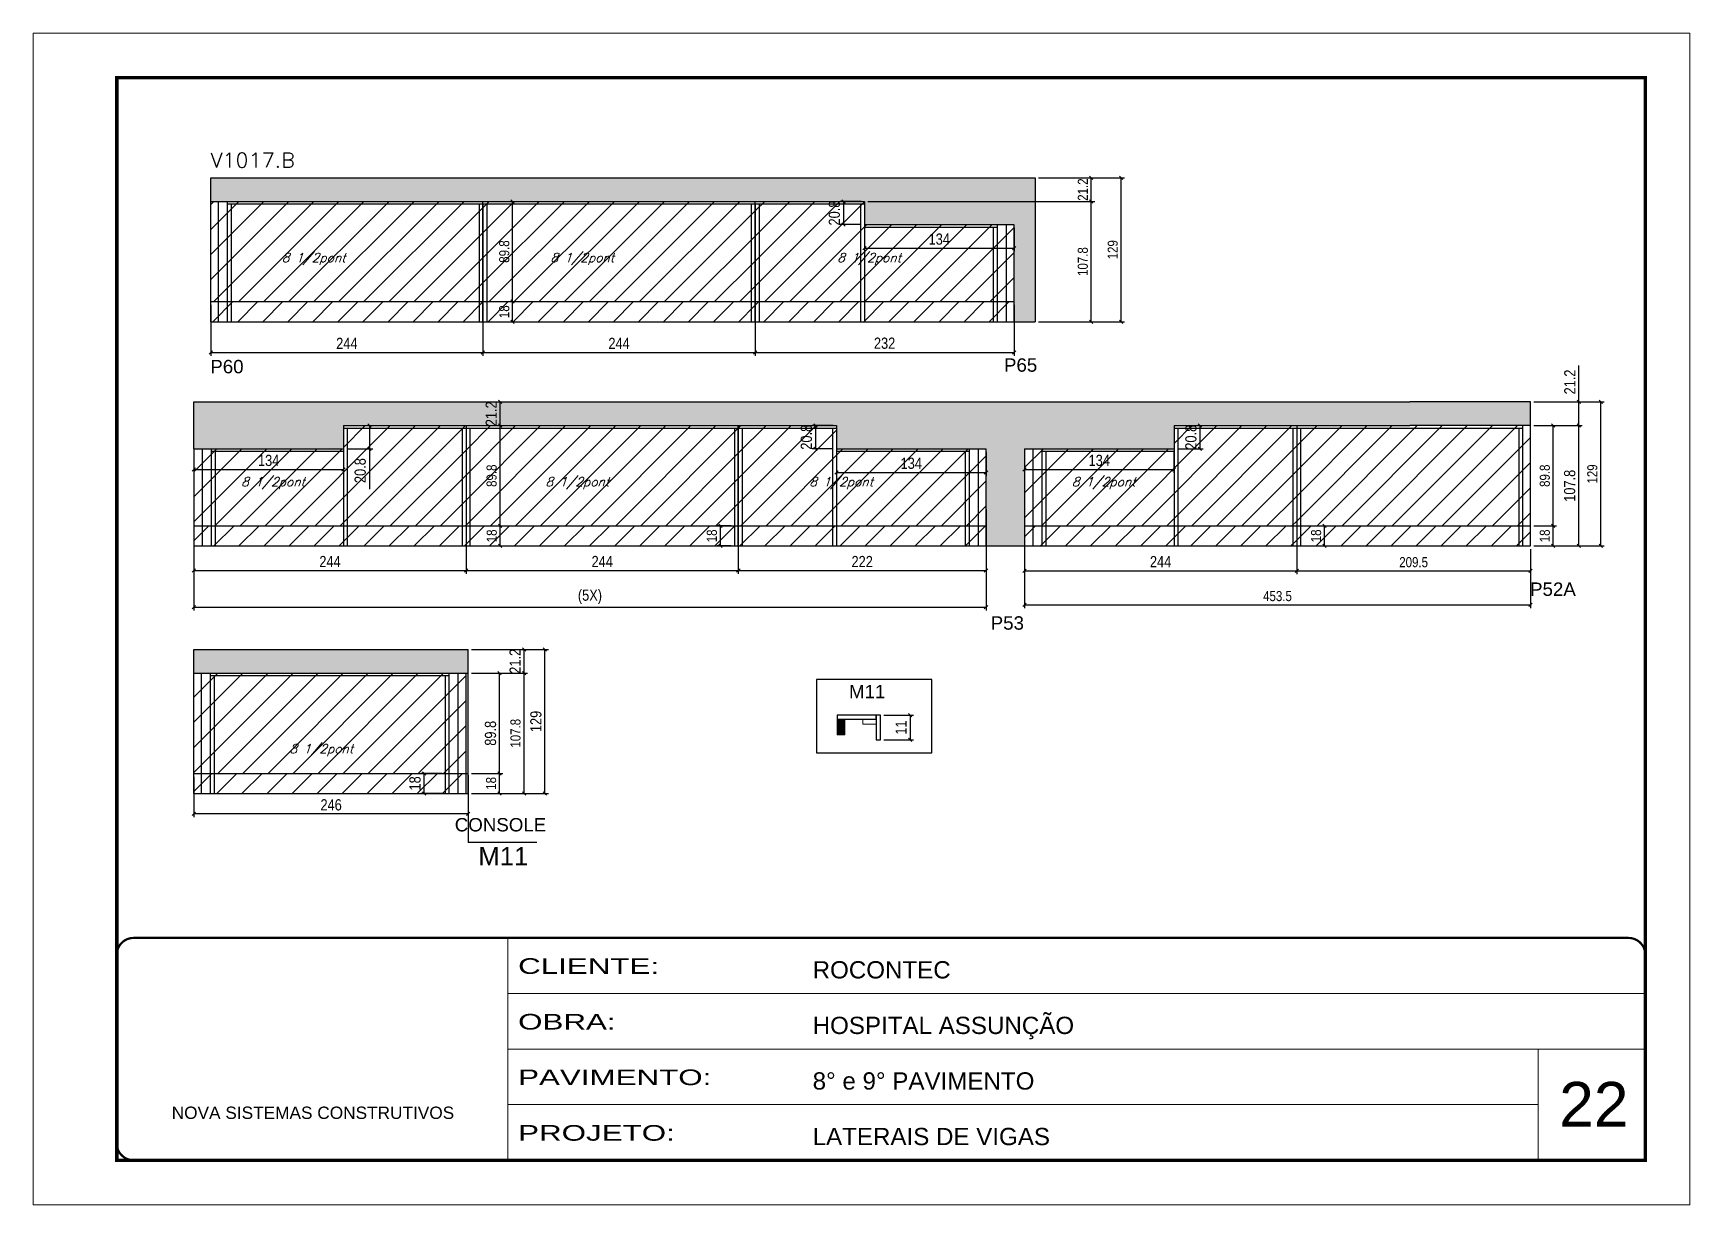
# Model space of a CAD drawing. Extents: x -20960 to -5926, y -2106 to 21915.
# Drawn here: x -10608 to -9123, y 15123 to 16173 of the extents above; entities that cross this region are included whole.
import ezdxf

# ---------------------------------------------------------------- set-up
doc = ezdxf.new("R2010")
doc.units = 0
doc.linetypes.add('CONTINUO', pattern=[0])
doc.linetypes.add('DASHED', pattern=[0.75, 0.5, -0.25])
for name, color, linetype in [('5', 5, 'Continuous'), ('COTA', 241, 'Continuous'), ('NOMENCLATURA', 7, 'Continuous'), ('Painéis', 200, 'Continuous'), ('Reaproveitamento', 251, 'Continuous'), ('SARR_2.2x7', 40, 'Continuous'), ('SARR_3.5x7', 81, 'Continuous'), ('texto', 7, 'Continuous')]:
    doc.layers.add(name, color=color, linetype=linetype)
for name, color, linetype, lineweight in [('CARIMBO', 255, 'Continuous', 9), ('Folhas', 255, 'Continuous', 9), ('Madeira', 126, 'Continuous', 18), ('Sarr 2.2x7', 40, 'Continuous', 9), ('SARRAFO DE PRESSAO', 251, 'DASHED', 9), ('Texto Seção', 7, 'Continuous', 15)]:
    doc.layers.add(name, color=color, linetype=linetype, lineweight=lineweight)
doc.styles.add('ARIAL', font='arial.ttf')
doc.styles.add('COTA TECNICA', font='techl___.ttf', dxfattribs={"height": 10})
doc.styles.add('COTA TECNICA-50', font='techl___.ttf', dxfattribs={"height": 9})
doc.styles.add('REGUA-120', font='ROMANS.shx', dxfattribs={"height": 15})
doc.styles.add('Romans', font='romans.shx')
doc.styles.get("Standard").update_dxf_attribs({"font": 'arial.ttf'})
doc.styles.add('Tecnologia', font='')
doc.styles.get('Tecnologia').set_extended_font_data('Forgotten Futurist')
doc.dimstyles.new('COTA PAINEL-50', dxfattribs={"dimtxt": 9, "dimasz": 3, "dimexe": 3, "dimexo": 3, "dimgap": 3, "dimtad": 1, "dimdec": 1, "dimzin": 12, "dimdsep": 46, "dimtxsty": 'COTA TECNICA-50', "dimblk1": 'OBLIQUE', "dimblk2": 'OBLIQUE', "dimsah": 1, "dimcen": 0.9, "dimclrd": 4, "dimclre": 4, "dimclrt": 240, "dimadec": 1, "dimazin": 3, "dimtfac": 1, "dimtdec": 1, "dimtmove": 0, "dimatfit": 3, "dimfxl": 1, "dimtolj": 1, "dimtzin": 12, "dimarcsym": 0})
doc.dimstyles.new('PAINEL', dxfattribs={"dimtxt": 10, "dimasz": 3, "dimexe": 3, "dimexo": 3, "dimgap": 3, "dimtad": 1, "dimdec": 1, "dimzin": 12, "dimdsep": 46, "dimtxsty": 'COTA TECNICA', "dimblk1": 'OBLIQUE', "dimblk2": 'OBLIQUE', "dimsah": 1, "dimcen": 0.9, "dimclrd": 4, "dimclre": 4, "dimclrt": 240, "dimadec": 1, "dimazin": 3, "dimtfac": 1, "dimtdec": 1, "dimtmove": 0, "dimatfit": 3, "dimfxl": 1, "dimtolj": 1, "dimtzin": 12, "dimarcsym": 0})
pattern_1 = [(45, (1598.5, 1148.575), (-11.22532, 11.22532), [])]
pattern_2 = [(45, (-3170, 0), (-11.22532, 11.22532), [])]

msp = doc.modelspace()

# ---------------------------------------------------------------- texts
at = {"layer": '5', "linetype": 'Continuous'}
for s, rotation, p in [('P60', 0.00004, (-10449.69, 15867.68)), ('P65', 0.00004, (-9738.3, 15869.1)), ('P52A', 0.00004, (-9266.73, 15668.23)), ('P53', 0.00004, (-9750.19, 15637.94)), ('CONSOLE', 359.99996, (-10230.57, 15457.14))]:
    msp.add_text(s, height=12, rotation=rotation, dxfattribs=at).set_placement(p)
at = {"layer": '5', "color": 7, "linetype": 'Continuous'}
msp.add_text('M11', height=12, rotation=359.99996, dxfattribs=at).set_placement((-9877.21, 15576.48))
at = {"layer": 'CARIMBO', "style": 'ARIAL'}
msp.add_text('22', height=40, dxfattribs=at).set_placement((-9240.64, 15192.66))
at = {"layer": 'NOMENCLATURA', "linetype": 'Continuous'}
msp.add_text('M11', height=16.5, dxfattribs=at).set_placement((-10209.47, 15426.64))
at = {"layer": 'texto', "color": 2, "char_height": 8, "attachment_point": 5, "style": 'Romans'}
for insert in [(-10356.98, 15970.08), (-10116.24, 15970.08), (-9859.13, 15970.08), (-10393.43, 15769.16), (-10120.7, 15769.16), (-9884.23, 15769.16), (-9648.86, 15769.16), (-10350.18, 15529.88)]:
    msp.add_mtext('{\\Q19;\\C256;8 1/2pont}', dxfattribs=dict(at, insert=insert))
at = {"layer": 'Texto Seção', "style": 'REGUA-120', "width": 1.05}
msp.add_text('V1017.B', height=13, dxfattribs=at).set_placement((-10449.36, 16052.21))

# ---------------------------------------------------------------- blocks, each defined once
blk = doc.blocks.new('9999999999')
at = {"color": 30, "linetype": 'CONTINUO'}
for p, q in [((98564.6, 34230.2), (98564.6, 34429.4)), ((98564.6, 34379.6), (99584, 34379.6)), ((98564.6, 34329.8), (99488, 34329.8)), ((99584, 34329.8), (99488, 34329.8)), ((99488, 34329.8), (99488, 34230.2)), ((98564.6, 34280), (99488, 34280))]:
    blk.add_line(p, q, dxfattribs=at)
at = {"color": 30, "linetype": 'CONTINUO', "const_width": 2}
blk.add_lwpolyline([(99584, 34230.2), (99584, 34414.4, 0.414214), (99569, 34429.4), (98229, 34429.4, 0.414214), (98214, 34414.4), (98214, 34245.2, 0.414214), (98229, 34230.2), (99584, 34230.2)], format="xyb", dxfattribs=at)
at = {"layer": 'Folhas'}
blk.add_lwpolyline([(98139, 34190.2), (99624, 34190.2), (99624, 35240.2), (98139, 35240.2)], close=True, dxfattribs=at)
at = {"layer": 'Folhas', "color": 30, "const_width": 3}
blk.add_lwpolyline([(98214, 34230.2), (99584, 34230.2), (99584, 35200.2), (98214, 35200.2)], close=True, dxfattribs=at)
at = {"color": 7, "linetype": 'Continuous', "ltscale": 5, "style": 'ARIAL'}
for s, height, p in [('ROCONTEC', 15.48, (98837.7, 34393.1)), ('HOSPITAL ASSUNÇÃO', 15.483, (98837.7, 34343.3)), ('8° e 9° PAVIMENTO', 15.483, (98837.7, 34293.5)), ('NOVA SISTEMAS CONSTRUTIVOS', 11.059, (98263.2, 34267.2)), ('LATERAIS DE VIGAS', 15.483, (98837.7, 34243.7))]:
    blk.add_text(s, height=height, dxfattribs=at).set_placement(p)
at = {"layer": 'Folhas', "color": 7, "style": 'Tecnologia', "width": 1.5}
for s, p in [('CLIENTE:', (98573.7, 34397.2)), ('OBRA:', (98573.7, 34347.3)), ('PAVIMENTO:', (98573.7, 34297.5)), ('PROJETO:', (98573.7, 34247.7))]:
    blk.add_text(s, height=14, dxfattribs=at).set_placement(p)
blk = doc.blocks.new('_Oblique')
at = {"color": 0, "linetype": 'ByBlock', "lineweight": -2}
blk.add_line((-0.5, -0.5), (0.5, 0.5), dxfattribs=at)
blk = doc.blocks.new('*D7088')
at = {"layer": 'COTA', "color": 4, "lineweight": -2, "ltscale": 25, "transparency": 16777216}
for p, q in [((-9223.1, 15842), (-9223.1, 15874.8)), ((-9263.4, 15842), (-9220.1, 15842)), ((-9223.1, 15820.8), (-9223.1, 15842)), ((-9263.4, 15820.8), (-9220.1, 15820.8))]:
    blk.add_line(p, q, dxfattribs=at)
at = {"layer": 'Defpoints', "color": 0, "ltscale": 25, "transparency": 16777216}
for p in [(-9266.4, 15842), (-9223.1, 15842), (-9266.4, 15820.8)]:
    blk.add_point(p, dxfattribs=at)
at = {"layer": 'COTA', "color": 4, "lineweight": -2, "ltscale": 25, "transparency": 16777216, "xscale": 3, "yscale": 3, "zscale": 3}
for p, rotation in [((-9223.1, 15842), 90), ((-9223.1, 15820.8), 270)]:
    blk.add_blockref('_Oblique', p, dxfattribs=dict(at, rotation=rotation))
at = {"layer": 'COTA', "color": 240, "ltscale": 25, "transparency": 16777216, "insert": (-9231.1, 15859.9), "char_height": 10, "attachment_point": 5, "rotation": 90, "style": 'COTA TECNICA'}
blk.add_mtext('\\A1;21.2', dxfattribs=at)
blk = doc.blocks.new('*D7030')
at = {"layer": 'COTA', "color": 4, "lineweight": -2, "ltscale": 25, "transparency": 16777216}
for p, q in [((-10449.3, 15928.9), (-10449.3, 15883.4)), ((-10205.3, 15932.9), (-10205.3, 15883.4)), ((-10449.3, 15886.4), (-10205.3, 15886.4))]:
    blk.add_line(p, q, dxfattribs=at)
at = {"layer": 'Defpoints', "color": 0, "ltscale": 25, "transparency": 16777216}
for p in [(-10205.3, 15935.9), (-10449.3, 15931.9), (-10205.3, 15886.4)]:
    blk.add_point(p, dxfattribs=at)
at = {"layer": 'COTA', "color": 4, "lineweight": -2, "ltscale": 25, "transparency": 16777216, "xscale": 3, "yscale": 3, "zscale": 3, "rotation": 180}
blk.add_blockref('_Oblique', (-10449.3, 15886.4), dxfattribs=at)
at = {"layer": 'COTA', "color": 4, "lineweight": -2, "ltscale": 25, "transparency": 16777216, "xscale": 3, "yscale": 3, "zscale": 3}
blk.add_blockref('_Oblique', (-10205.3, 15886.4), dxfattribs=at)
at = {"layer": 'COTA', "color": 240, "ltscale": 25, "transparency": 16777216, "insert": (-10327.3, 15894.5), "char_height": 10, "attachment_point": 5, "style": 'COTA TECNICA'}
blk.add_mtext('\\A1;244', dxfattribs=at)
blk = doc.blocks.new('*D7031')
at = {"layer": 'COTA', "color": 4, "lineweight": -2, "ltscale": 25, "transparency": 16777216}
for p, q in [((-10205.3, 15932.9), (-10205.3, 15883.4)), ((-9961.3, 15932.9), (-9961.3, 15883.4)), ((-10205.3, 15886.4), (-9961.3, 15886.4))]:
    blk.add_line(p, q, dxfattribs=at)
at = {"layer": 'Defpoints', "color": 0, "ltscale": 25, "transparency": 16777216}
for p in [(-10205.3, 15935.9), (-9961.3, 15935.9), (-9961.3, 15886.4)]:
    blk.add_point(p, dxfattribs=at)
at = {"layer": 'COTA', "color": 4, "lineweight": -2, "ltscale": 25, "transparency": 16777216, "xscale": 3, "yscale": 3, "zscale": 3, "rotation": 180}
blk.add_blockref('_Oblique', (-10205.3, 15886.4), dxfattribs=at)
at = {"layer": 'COTA', "color": 4, "lineweight": -2, "ltscale": 25, "transparency": 16777216, "xscale": 3, "yscale": 3, "zscale": 3}
blk.add_blockref('_Oblique', (-9961.3, 15886.4), dxfattribs=at)
at = {"layer": 'COTA', "color": 240, "ltscale": 25, "transparency": 16777216, "insert": (-10083.3, 15894.5), "char_height": 10, "attachment_point": 5, "style": 'COTA TECNICA'}
blk.add_mtext('\\A1;244', dxfattribs=at)
blk = doc.blocks.new('*D7032')
at = {"layer": 'COTA', "color": 4, "lineweight": -2, "ltscale": 25, "transparency": 16777216}
for p, q in [((-9961.3, 15932.9), (-9961.3, 15883.4)), ((-9729.3, 15928.9), (-9729.3, 15883.4)), ((-9961.3, 15886.4), (-9729.3, 15886.4))]:
    blk.add_line(p, q, dxfattribs=at)
at = {"layer": 'Defpoints', "color": 0, "ltscale": 25, "transparency": 16777216}
for p in [(-9961.3, 15935.9), (-9729.3, 15931.9), (-9729.3, 15886.4)]:
    blk.add_point(p, dxfattribs=at)
at = {"layer": 'COTA', "color": 4, "lineweight": -2, "ltscale": 25, "transparency": 16777216, "xscale": 3, "yscale": 3, "zscale": 3, "rotation": 180}
blk.add_blockref('_Oblique', (-9961.3, 15886.4), dxfattribs=at)
at = {"layer": 'COTA', "color": 4, "lineweight": -2, "ltscale": 25, "transparency": 16777216, "xscale": 3, "yscale": 3, "zscale": 3}
blk.add_blockref('_Oblique', (-9729.3, 15886.4), dxfattribs=at)
at = {"layer": 'COTA', "color": 240, "ltscale": 25, "transparency": 16777216, "insert": (-9845.3, 15894.6), "char_height": 10, "attachment_point": 5, "style": 'COTA TECNICA'}
blk.add_mtext('\\A1;232', dxfattribs=at)
blk = doc.blocks.new('*D7033')
at = {"layer": 'COTA', "color": 4, "lineweight": -2, "ltscale": 25, "transparency": 16777216}
for p, q in [((-10464.4, 15746), (-10464.4, 15688)), ((-10220.4, 15746), (-10220.4, 15688)), ((-10464.4, 15691), (-10220.4, 15691))]:
    blk.add_line(p, q, dxfattribs=at)
at = {"layer": 'Defpoints', "color": 0, "ltscale": 25, "transparency": 16777216}
for p in [(-10464.4, 15749), (-10220.4, 15749), (-10220.4, 15691)]:
    blk.add_point(p, dxfattribs=at)
at = {"layer": 'COTA', "color": 4, "lineweight": -2, "ltscale": 25, "transparency": 16777216, "xscale": 3, "yscale": 3, "zscale": 3, "rotation": 180}
blk.add_blockref('_Oblique', (-10464.4, 15691), dxfattribs=at)
at = {"layer": 'COTA', "color": 4, "lineweight": -2, "ltscale": 25, "transparency": 16777216, "xscale": 3, "yscale": 3, "zscale": 3}
blk.add_blockref('_Oblique', (-10220.4, 15691), dxfattribs=at)
at = {"layer": 'COTA', "color": 240, "ltscale": 25, "transparency": 16777216, "insert": (-10342.4, 15699), "char_height": 10, "attachment_point": 5, "style": 'COTA TECNICA'}
blk.add_mtext('\\A1;244', dxfattribs=at)
blk = doc.blocks.new('*D7068')
at = {"layer": 'COTA', "color": 4, "lineweight": -2, "ltscale": 25, "transparency": 16777216}
for p, q in [((-10220.4, 15746), (-10220.4, 15688)), ((-9976.4, 15746), (-9976.4, 15688)), ((-10220.4, 15691), (-9976.4, 15691))]:
    blk.add_line(p, q, dxfattribs=at)
at = {"layer": 'Defpoints', "color": 0, "ltscale": 25, "transparency": 16777216}
for p in [(-10220.4, 15749), (-9976.4, 15749), (-9976.4, 15691)]:
    blk.add_point(p, dxfattribs=at)
at = {"layer": 'COTA', "color": 4, "lineweight": -2, "ltscale": 25, "transparency": 16777216, "xscale": 3, "yscale": 3, "zscale": 3, "rotation": 180}
blk.add_blockref('_Oblique', (-10220.4, 15691), dxfattribs=at)
at = {"layer": 'COTA', "color": 4, "lineweight": -2, "ltscale": 25, "transparency": 16777216, "xscale": 3, "yscale": 3, "zscale": 3}
blk.add_blockref('_Oblique', (-9976.4, 15691), dxfattribs=at)
at = {"layer": 'COTA', "color": 240, "ltscale": 25, "transparency": 16777216, "insert": (-10098.4, 15699), "char_height": 10, "attachment_point": 5, "style": 'COTA TECNICA'}
blk.add_mtext('\\A1;244', dxfattribs=at)
blk = doc.blocks.new('*D7069')
at = {"layer": 'COTA', "color": 4, "lineweight": -2, "ltscale": 25, "transparency": 16777216}
for p, q in [((-9863.3, 15997.9), (-9863.3, 15976.7)), ((-9729.3, 15997.9), (-9729.3, 15976.7)), ((-9863.3, 15979.7), (-9729.3, 15979.7))]:
    blk.add_line(p, q, dxfattribs=at)
at = {"layer": 'Defpoints', "color": 0, "ltscale": 25, "transparency": 16777216}
for p in [(-9863.3, 16000.9), (-9729.3, 16000.9), (-9729.3, 15979.7)]:
    blk.add_point(p, dxfattribs=at)
at = {"layer": 'COTA', "color": 4, "lineweight": -2, "ltscale": 25, "transparency": 16777216, "xscale": 3, "yscale": 3, "zscale": 3, "rotation": 180}
blk.add_blockref('_Oblique', (-9863.3, 15979.7), dxfattribs=at)
at = {"layer": 'COTA', "color": 4, "lineweight": -2, "ltscale": 25, "transparency": 16777216, "xscale": 3, "yscale": 3, "zscale": 3}
blk.add_blockref('_Oblique', (-9729.3, 15979.7), dxfattribs=at)
at = {"layer": 'COTA', "color": 240, "ltscale": 25, "transparency": 16777216, "insert": (-9796.3, 15987.9), "char_height": 10, "attachment_point": 5, "style": 'COTA TECNICA'}
blk.add_mtext('\\A1;134', dxfattribs=at)
blk = doc.blocks.new('*D7070')
at = {"layer": 'COTA', "color": 4, "lineweight": -2, "ltscale": 25, "transparency": 16777216}
for p, q in [((-10464.4, 15797), (-10464.4, 15778.4)), ((-10330.4, 15797), (-10330.4, 15778.4)), ((-10464.4, 15781.4), (-10330.4, 15781.4))]:
    blk.add_line(p, q, dxfattribs=at)
at = {"layer": 'Defpoints', "color": 0, "ltscale": 25, "transparency": 16777216}
for p in [(-10464.4, 15800), (-10330.4, 15800), (-10330.4, 15781.4)]:
    blk.add_point(p, dxfattribs=at)
at = {"layer": 'COTA', "color": 4, "lineweight": -2, "ltscale": 25, "transparency": 16777216, "xscale": 3, "yscale": 3, "zscale": 3, "rotation": 180}
blk.add_blockref('_Oblique', (-10464.4, 15781.4), dxfattribs=at)
at = {"layer": 'COTA', "color": 4, "lineweight": -2, "ltscale": 25, "transparency": 16777216, "xscale": 3, "yscale": 3, "zscale": 3}
blk.add_blockref('_Oblique', (-10330.4, 15781.4), dxfattribs=at)
at = {"layer": 'COTA', "color": 240, "ltscale": 25, "transparency": 16777216, "insert": (-10397.4, 15789.6), "char_height": 10, "attachment_point": 5, "style": 'COTA TECNICA'}
blk.add_mtext('\\A1;134', dxfattribs=at)
blk = doc.blocks.new('*D7071')
at = {"layer": 'COTA', "color": 4, "lineweight": -2, "ltscale": 25, "transparency": 16777216}
for p, q in [((-9866.3, 16021.7), (-9885.2, 16021.7)), ((-9882.2, 16021.7), (-9882.2, 16000.9)), ((-9866.3, 16000.9), (-9885.2, 16000.9))]:
    blk.add_line(p, q, dxfattribs=at)
at = {"layer": 'Defpoints', "color": 0, "ltscale": 25, "transparency": 16777216}
for p in [(-9863.3, 16021.7), (-9882.2, 16000.9), (-9863.3, 16000.9)]:
    blk.add_point(p, dxfattribs=at)
at = {"layer": 'COTA', "color": 4, "lineweight": -2, "ltscale": 25, "transparency": 16777216, "xscale": 3, "yscale": 3, "zscale": 3}
for p, rotation in [((-9882.2, 16021.7), 90), ((-9882.2, 16000.9), 270)]:
    blk.add_blockref('_Oblique', p, dxfattribs=dict(at, rotation=rotation))
at = {"layer": 'COTA', "color": 240, "ltscale": 25, "transparency": 16777216, "insert": (-9890.3, 16011.3), "char_height": 10, "attachment_point": 5, "rotation": 90, "style": 'COTA TECNICA'}
blk.add_mtext('\\A1;20.8', dxfattribs=at)
blk = doc.blocks.new('*D7072')
at = {"layer": 'COTA', "color": 4, "lineweight": -2, "ltscale": 25, "transparency": 16777216}
for p, q in [((-10327.4, 15820.8), (-10304.1, 15820.8)), ((-10307.1, 15820.8), (-10307.1, 15800)), ((-10327.4, 15800), (-10304.1, 15800)), ((-10307.1, 15800), (-10307.1, 15764))]:
    blk.add_line(p, q, dxfattribs=at)
at = {"layer": 'Defpoints', "color": 0, "ltscale": 25, "transparency": 16777216}
for p in [(-10330.4, 15820.8), (-10330.4, 15800), (-10307.1, 15800)]:
    blk.add_point(p, dxfattribs=at)
at = {"layer": 'COTA', "color": 4, "lineweight": -2, "ltscale": 25, "transparency": 16777216, "xscale": 3, "yscale": 3, "zscale": 3}
for p, rotation in [((-10307.1, 15820.8), 90), ((-10307.1, 15800), 270)]:
    blk.add_blockref('_Oblique', p, dxfattribs=dict(at, rotation=rotation))
at = {"layer": 'COTA', "color": 240, "ltscale": 25, "transparency": 16777216, "insert": (-10315.3, 15780.5), "char_height": 10, "attachment_point": 5, "rotation": 90, "style": 'COTA TECNICA'}
blk.add_mtext('\\A1;20.8', dxfattribs=at)
blk = doc.blocks.new('*D7073')
at = {"layer": 'COTA', "color": 4, "lineweight": -2, "ltscale": 25, "transparency": 16777216}
for p, q in [((-9976.4, 15746), (-9976.4, 15688)), ((-9754.4, 15710), (-9754.4, 15688)), ((-9976.4, 15691), (-9754.4, 15691))]:
    blk.add_line(p, q, dxfattribs=at)
at = {"layer": 'Defpoints', "color": 0, "ltscale": 25, "transparency": 16777216}
for p in [(-9976.4, 15749), (-9754.4, 15713), (-9754.4, 15691)]:
    blk.add_point(p, dxfattribs=at)
at = {"layer": 'COTA', "color": 4, "lineweight": -2, "ltscale": 25, "transparency": 16777216, "xscale": 3, "yscale": 3, "zscale": 3, "rotation": 180}
blk.add_blockref('_Oblique', (-9976.4, 15691), dxfattribs=at)
at = {"layer": 'COTA', "color": 4, "lineweight": -2, "ltscale": 25, "transparency": 16777216, "xscale": 3, "yscale": 3, "zscale": 3}
blk.add_blockref('_Oblique', (-9754.4, 15691), dxfattribs=at)
at = {"layer": 'COTA', "color": 240, "ltscale": 25, "transparency": 16777216, "insert": (-9865.4, 15699), "char_height": 10, "attachment_point": 5, "style": 'COTA TECNICA'}
blk.add_mtext('\\A1;222', dxfattribs=at)
blk = doc.blocks.new('*D7074')
at = {"layer": 'COTA', "color": 4, "lineweight": -2, "ltscale": 25, "transparency": 16777216}
for p, q in [((-9888.4, 15797), (-9888.4, 15775.7)), ((-9754.4, 15797), (-9754.4, 15775.7)), ((-9888.4, 15778.7), (-9754.4, 15778.7))]:
    blk.add_line(p, q, dxfattribs=at)
at = {"layer": 'Defpoints', "color": 0, "ltscale": 25, "transparency": 16777216}
for p in [(-9888.4, 15800), (-9754.4, 15800), (-9754.4, 15778.7)]:
    blk.add_point(p, dxfattribs=at)
at = {"layer": 'COTA', "color": 4, "lineweight": -2, "ltscale": 25, "transparency": 16777216, "xscale": 3, "yscale": 3, "zscale": 3, "rotation": 180}
blk.add_blockref('_Oblique', (-9888.4, 15778.7), dxfattribs=at)
at = {"layer": 'COTA', "color": 4, "lineweight": -2, "ltscale": 25, "transparency": 16777216, "xscale": 3, "yscale": 3, "zscale": 3}
blk.add_blockref('_Oblique', (-9754.4, 15778.7), dxfattribs=at)
at = {"layer": 'COTA', "color": 240, "ltscale": 25, "transparency": 16777216, "insert": (-9821.4, 15787), "char_height": 10, "attachment_point": 5, "style": 'COTA TECNICA'}
blk.add_mtext('\\A1;134', dxfattribs=at)
blk = doc.blocks.new('*D7075')
at = {"layer": 'COTA', "color": 4, "lineweight": -2, "ltscale": 25, "transparency": 16777216}
for p, q in [((-9891.4, 15820.8), (-9910.3, 15820.8)), ((-9907.3, 15820.8), (-9907.3, 15800)), ((-9891.4, 15800), (-9910.3, 15800))]:
    blk.add_line(p, q, dxfattribs=at)
at = {"layer": 'Defpoints', "color": 0, "ltscale": 25, "transparency": 16777216}
for p in [(-9888.4, 15820.8), (-9907.3, 15800), (-9888.4, 15800)]:
    blk.add_point(p, dxfattribs=at)
at = {"layer": 'COTA', "color": 4, "lineweight": -2, "ltscale": 25, "transparency": 16777216, "xscale": 3, "yscale": 3, "zscale": 3}
for p, rotation in [((-9907.3, 15820.8), 90), ((-9907.3, 15800), 270)]:
    blk.add_blockref('_Oblique', p, dxfattribs=dict(at, rotation=rotation))
at = {"layer": 'COTA', "color": 240, "ltscale": 25, "transparency": 16777216, "insert": (-9915.4, 15810.4), "char_height": 10, "attachment_point": 5, "rotation": 90, "style": 'COTA TECNICA'}
blk.add_mtext('\\A1;20.8', dxfattribs=at)
blk = doc.blocks.new('*D7034')
at = {"layer": 'COTA', "color": 4, "lineweight": -2, "ltscale": 25, "transparency": 16777216}
for p, q in [((-9719.9, 15746), (-9719.9, 15687.8)), ((-9475.9, 15732), (-9475.9, 15687.8)), ((-9719.9, 15690.8), (-9475.9, 15690.8))]:
    blk.add_line(p, q, dxfattribs=at)
at = {"layer": 'Defpoints', "color": 0, "ltscale": 25, "transparency": 16777216}
for p in [(-9719.9, 15749), (-9475.9, 15735), (-9475.9, 15690.8)]:
    blk.add_point(p, dxfattribs=at)
at = {"layer": 'COTA', "color": 4, "lineweight": -2, "ltscale": 25, "transparency": 16777216, "xscale": 3, "yscale": 3, "zscale": 3, "rotation": 180}
blk.add_blockref('_Oblique', (-9719.9, 15690.8), dxfattribs=at)
at = {"layer": 'COTA', "color": 4, "lineweight": -2, "ltscale": 25, "transparency": 16777216, "xscale": 3, "yscale": 3, "zscale": 3}
blk.add_blockref('_Oblique', (-9475.9, 15690.8), dxfattribs=at)
at = {"layer": 'COTA', "color": 240, "ltscale": 25, "transparency": 16777216, "insert": (-9597.9, 15698.9), "char_height": 10, "attachment_point": 5, "style": 'COTA TECNICA'}
blk.add_mtext('\\A1;244', dxfattribs=at)
blk = doc.blocks.new('*D7076')
at = {"layer": 'COTA', "color": 4, "lineweight": -2, "ltscale": 25, "transparency": 16777216}
for p, q in [((-9719.9, 15797), (-9719.9, 15778.4)), ((-9585.9, 15797), (-9585.9, 15778.4)), ((-9719.9, 15781.4), (-9585.9, 15781.4))]:
    blk.add_line(p, q, dxfattribs=at)
at = {"layer": 'Defpoints', "color": 0, "ltscale": 25, "transparency": 16777216}
for p in [(-9719.9, 15800), (-9585.9, 15800), (-9585.9, 15781.4)]:
    blk.add_point(p, dxfattribs=at)
at = {"layer": 'COTA', "color": 4, "lineweight": -2, "ltscale": 25, "transparency": 16777216, "xscale": 3, "yscale": 3, "zscale": 3, "rotation": 180}
blk.add_blockref('_Oblique', (-9719.9, 15781.4), dxfattribs=at)
at = {"layer": 'COTA', "color": 4, "lineweight": -2, "ltscale": 25, "transparency": 16777216, "xscale": 3, "yscale": 3, "zscale": 3}
blk.add_blockref('_Oblique', (-9585.9, 15781.4), dxfattribs=at)
at = {"layer": 'COTA', "color": 240, "ltscale": 25, "transparency": 16777216, "insert": (-9652.9, 15789.6), "char_height": 10, "attachment_point": 5, "style": 'COTA TECNICA'}
blk.add_mtext('\\A1;134', dxfattribs=at)
blk = doc.blocks.new('*D7077')
at = {"layer": 'COTA', "color": 4, "lineweight": -2, "ltscale": 25, "transparency": 16777216}
for p, q in [((-9582.9, 15820.8), (-9559.6, 15820.8)), ((-9562.6, 15820.8), (-9562.6, 15800)), ((-9582.9, 15800), (-9559.6, 15800))]:
    blk.add_line(p, q, dxfattribs=at)
at = {"layer": 'Defpoints', "color": 0, "ltscale": 25, "transparency": 16777216}
for p in [(-9585.9, 15820.8), (-9585.9, 15800), (-9562.6, 15800)]:
    blk.add_point(p, dxfattribs=at)
at = {"layer": 'COTA', "color": 4, "lineweight": -2, "ltscale": 25, "transparency": 16777216, "xscale": 3, "yscale": 3, "zscale": 3}
for p, rotation in [((-9562.6, 15820.8), 90), ((-9562.6, 15800), 270)]:
    blk.add_blockref('_Oblique', p, dxfattribs=dict(at, rotation=rotation))
at = {"layer": 'COTA', "color": 240, "ltscale": 25, "transparency": 16777216, "insert": (-9570.7, 15810.4), "char_height": 10, "attachment_point": 5, "rotation": 90, "style": 'COTA TECNICA'}
blk.add_mtext('\\A1;20.8', dxfattribs=at)
blk = doc.blocks.new('*D7078')
at = {"layer": 'COTA', "color": 4, "lineweight": -2, "ltscale": 25, "transparency": 16777216}
for p, q in [((-9754.4, 15746), (-9754.4, 15655.2)), ((-10464.4, 15710), (-10464.4, 15655.2)), ((-10464.4, 15658.2), (-9754.4, 15658.2))]:
    blk.add_line(p, q, dxfattribs=at)
at = {"layer": 'Defpoints', "color": 0, "ltscale": 25, "transparency": 16777216}
for p in [(-9754.4, 15749), (-10464.4, 15713), (-9754.4, 15658.2)]:
    blk.add_point(p, dxfattribs=at)
at = {"layer": 'COTA', "color": 4, "lineweight": -2, "ltscale": 25, "transparency": 16777216, "xscale": 3, "yscale": 3, "zscale": 3, "rotation": 180}
blk.add_blockref('_Oblique', (-10464.4, 15658.2), dxfattribs=at)
at = {"layer": 'COTA', "color": 4, "lineweight": -2, "ltscale": 25, "transparency": 16777216, "xscale": 3, "yscale": 3, "zscale": 3}
blk.add_blockref('_Oblique', (-9754.4, 15658.2), dxfattribs=at)
at = {"layer": 'COTA', "color": 240, "ltscale": 25, "transparency": 16777216, "insert": (-10109.4, 15667.4), "char_height": 10, "attachment_point": 5, "style": 'COTA TECNICA'}
blk.add_mtext('\\A1;(5X)', dxfattribs=at)
blk = doc.blocks.new('*D7079')
at = {"layer": 'COTA', "color": 4, "lineweight": -2, "ltscale": 25, "transparency": 16777216}
for p, q in [((-10192.9, 15842), (-10192.9, 15842)), ((-10189.9, 15820.8), (-10189.9, 15842)), ((-10217.4, 15820.8), (-10186.9, 15820.8))]:
    blk.add_line(p, q, dxfattribs=at)
at = {"layer": 'Defpoints', "color": 0, "ltscale": 25, "transparency": 16777216}
for p in [(-10189.9, 15842), (-10189.9, 15842), (-10220.4, 15820.8)]:
    blk.add_point(p, dxfattribs=at)
at = {"layer": 'COTA', "color": 4, "lineweight": -2, "ltscale": 25, "transparency": 16777216, "xscale": 3, "yscale": 3, "zscale": 3}
for p, rotation in [((-10189.9, 15842), 90), ((-10189.9, 15820.8), 270)]:
    blk.add_blockref('_Oblique', p, dxfattribs=dict(at, rotation=rotation))
at = {"layer": 'COTA', "color": 240, "ltscale": 25, "transparency": 16777216, "insert": (-10197.9, 15831.4), "char_height": 10, "attachment_point": 5, "rotation": 90, "style": 'COTA TECNICA'}
blk.add_mtext('\\A1;21.2', dxfattribs=at)
blk = doc.blocks.new('*D7080')
at = {"layer": 'COTA', "color": 4, "lineweight": -2, "ltscale": 25, "transparency": 16777216}
for p, q in [((-9263.4, 15820.8), (-9220.1, 15820.8)), ((-9223.1, 15713), (-9223.1, 15820.8)), ((-9263.4, 15713), (-9220.1, 15713))]:
    blk.add_line(p, q, dxfattribs=at)
at = {"layer": 'Defpoints', "color": 0, "ltscale": 25, "transparency": 16777216}
for p in [(-9266.4, 15820.8), (-9223.1, 15820.8), (-9266.4, 15713)]:
    blk.add_point(p, dxfattribs=at)
at = {"layer": 'COTA', "color": 4, "lineweight": -2, "ltscale": 25, "transparency": 16777216, "xscale": 3, "yscale": 3, "zscale": 3}
for p, rotation in [((-9223.1, 15820.8), 90), ((-9223.1, 15713), 270)]:
    blk.add_blockref('_Oblique', p, dxfattribs=dict(at, rotation=rotation))
at = {"layer": 'COTA', "color": 240, "ltscale": 25, "transparency": 16777216, "insert": (-9231.2, 15766.9), "char_height": 10, "attachment_point": 5, "rotation": 90, "style": 'COTA TECNICA'}
blk.add_mtext('\\A1;107.8', dxfattribs=at)
blk = doc.blocks.new('*D7081')
at = {"layer": 'COTA', "color": 4, "lineweight": -2, "ltscale": 25, "transparency": 16777216}
for p, q in [((-10215.5, 15599), (-10187.4, 15599)), ((-10190.4, 15509.2), (-10190.4, 15599)), ((-10215.5, 15509.2), (-10187.4, 15509.2))]:
    blk.add_line(p, q, dxfattribs=at)
at = {"layer": 'Defpoints', "color": 0, "ltscale": 25, "transparency": 16777216}
for p in [(-10218.5, 15599), (-10190.4, 15599), (-10218.5, 15509.2)]:
    blk.add_point(p, dxfattribs=at)
at = {"layer": 'COTA', "color": 4, "lineweight": -2, "ltscale": 25, "transparency": 16777216, "xscale": 3, "yscale": 3, "zscale": 3}
for p, rotation in [((-10190.4, 15599), 90), ((-10190.4, 15509.2), 270)]:
    blk.add_blockref('_Oblique', p, dxfattribs=dict(at, rotation=rotation))
at = {"layer": 'COTA', "color": 240, "ltscale": 25, "transparency": 16777216, "insert": (-10198.5, 15545.1), "char_height": 10, "attachment_point": 5, "rotation": 90, "style": 'COTA TECNICA'}
blk.add_mtext('\\A1;89.8', dxfattribs=at)
blk = doc.blocks.new('*D7082')
at = {"layer": 'COTA', "color": 4, "lineweight": -2, "ltscale": 25, "transparency": 16777216}
for p, q in [((-10464.4, 15506.2), (-10464.4, 15469.8)), ((-10218.5, 15506.2), (-10218.5, 15469.8)), ((-10218.5, 15472.8), (-10464.4, 15472.8))]:
    blk.add_line(p, q, dxfattribs=at)
at = {"layer": 'Defpoints', "color": 0, "ltscale": 25, "transparency": 16777216}
for p in [(-10464.4, 15509.2), (-10218.5, 15509.2), (-10464.4, 15472.8)]:
    blk.add_point(p, dxfattribs=at)
at = {"layer": 'COTA', "color": 4, "lineweight": -2, "ltscale": 25, "transparency": 16777216, "xscale": 3, "yscale": 3, "zscale": 3, "rotation": 180}
blk.add_blockref('_Oblique', (-10464.4, 15472.8), dxfattribs=at)
at = {"layer": 'COTA', "color": 4, "lineweight": -2, "ltscale": 25, "transparency": 16777216, "xscale": 3, "yscale": 3, "zscale": 3}
blk.add_blockref('_Oblique', (-10218.5, 15472.8), dxfattribs=at)
at = {"layer": 'COTA', "color": 240, "ltscale": 25, "transparency": 16777216, "insert": (-10341.4, 15480.9), "char_height": 10, "attachment_point": 5, "style": 'COTA TECNICA'}
blk.add_mtext('\\A1;246', dxfattribs=at)
blk = doc.blocks.new('*D7083')
at = {"layer": 'COTA', "color": 4, "lineweight": -2, "ltscale": 25, "transparency": 16777216}
for p, q in [((-10215.5, 15620.2), (-10165.5, 15620.2)), ((-10168.5, 15599), (-10168.5, 15620.2)), ((-10215.5, 15599), (-10165.5, 15599))]:
    blk.add_line(p, q, dxfattribs=at)
at = {"layer": 'Defpoints', "color": 0, "ltscale": 25, "transparency": 16777216}
for p in [(-10218.5, 15620.2), (-10168.5, 15620.2), (-10218.5, 15599)]:
    blk.add_point(p, dxfattribs=at)
at = {"layer": 'COTA', "color": 4, "lineweight": -2, "ltscale": 25, "transparency": 16777216, "xscale": 3, "yscale": 3, "zscale": 3}
for p, rotation in [((-10168.5, 15620.2), 90), ((-10168.5, 15599), 270)]:
    blk.add_blockref('_Oblique', p, dxfattribs=dict(at, rotation=rotation))
at = {"layer": 'COTA', "color": 240, "ltscale": 25, "transparency": 16777216, "insert": (-10176.5, 15609.6), "char_height": 10, "attachment_point": 5, "rotation": 90, "style": 'COTA TECNICA'}
blk.add_mtext('\\A1;21.2', dxfattribs=at)
blk = doc.blocks.new('*D7084')
at = {"layer": 'Defpoints', "color": 0, "linetype": 'ByBlock', "transparency": 16777216}
for p in [(-9848.9, 15561.2), (-9848.9, 15539.2), (-9822.5, 15539.2)]:
    blk.add_point(p, dxfattribs=at)
at = {"layer": 'Sarr 2.2x7', "color": 4, "linetype": 'ByBlock', "lineweight": -2, "transparency": 16777216}
for p, q in [((-9845.9, 15561.2), (-9819.5, 15561.2)), ((-9822.5, 15561.2), (-9822.5, 15539.2)), ((-9845.9, 15539.2), (-9819.5, 15539.2))]:
    blk.add_line(p, q, dxfattribs=at)
at = {"layer": 'Sarr 2.2x7', "color": 4, "linetype": 'ByBlock', "lineweight": -2, "transparency": 16777216, "xscale": 3, "yscale": 3, "zscale": 3}
for p, rotation in [((-9822.5, 15561.2), 90), ((-9822.5, 15539.2), 270)]:
    blk.add_blockref('_Oblique', p, dxfattribs=dict(at, rotation=rotation))
at = {"layer": 'Sarr 2.2x7', "color": 240, "linetype": 'ByBlock', "transparency": 16777216, "insert": (-9830.5, 15550.2), "char_height": 10, "attachment_point": 5, "rotation": 90, "style": 'COTA TECNICA'}
blk.add_mtext('\\A1;11', dxfattribs=at)
blk = doc.blocks.new('*D7085')
at = {"layer": 'COTA', "color": 4, "lineweight": -2, "ltscale": 25, "transparency": 16777216}
for p, q in [((-10242, 15509.2), (-10261.1, 15509.2)), ((-10258.1, 15491.2), (-10258.1, 15509.2)), ((-10242, 15491.2), (-10261.1, 15491.2))]:
    blk.add_line(p, q, dxfattribs=at)
at = {"layer": 'Defpoints', "color": 0, "ltscale": 25, "transparency": 16777216}
for p in [(-10258.1, 15509.2), (-10239, 15509.2), (-10239, 15491.2)]:
    blk.add_point(p, dxfattribs=at)
at = {"layer": 'COTA', "color": 4, "lineweight": -2, "ltscale": 25, "transparency": 16777216, "xscale": 3, "yscale": 3, "zscale": 3}
for p, rotation in [((-10258.1, 15509.2), 90), ((-10258.1, 15491.2), 270)]:
    blk.add_blockref('_Oblique', p, dxfattribs=dict(at, rotation=rotation))
at = {"layer": 'COTA', "color": 240, "ltscale": 25, "transparency": 16777216, "insert": (-10266.2, 15500.2), "char_height": 10, "attachment_point": 5, "rotation": 90, "style": 'COTA TECNICA'}
blk.add_mtext('\\A1;18', dxfattribs=at)
blk = doc.blocks.new('*D7086')
at = {"layer": 'COTA', "color": 4, "lineweight": -2, "transparency": 16777216}
for p, q in [((-9719.9, 15710), (-9719.9, 15657.3)), ((-9266.4, 15710), (-9266.4, 15657.3)), ((-9719.9, 15660.3), (-9266.4, 15660.3))]:
    blk.add_line(p, q, dxfattribs=at)
at = {"layer": 'Defpoints', "color": 0, "transparency": 16777216}
for p in [(-9719.9, 15713), (-9266.4, 15713), (-9266.4, 15660.3)]:
    blk.add_point(p, dxfattribs=at)
at = {"layer": 'COTA', "color": 4, "lineweight": -2, "transparency": 16777216, "xscale": 3, "yscale": 3, "zscale": 3, "rotation": 180}
blk.add_blockref('_Oblique', (-9719.9, 15660.3), dxfattribs=at)
at = {"layer": 'COTA', "color": 4, "lineweight": -2, "transparency": 16777216, "xscale": 3, "yscale": 3, "zscale": 3}
blk.add_blockref('_Oblique', (-9266.4, 15660.3), dxfattribs=at)
at = {"layer": 'COTA', "color": 240, "transparency": 16777216, "insert": (-9493.1, 15668), "char_height": 9, "attachment_point": 5, "style": 'COTA TECNICA-50'}
blk.add_mtext('\\A1;453.5', dxfattribs=at)
blk = doc.blocks.new('*D7087')
at = {"layer": 'COTA', "color": 4, "lineweight": -2, "ltscale": 25, "transparency": 16777216}
for p, q in [((-10215.5, 15620.2), (-10146.7, 15620.2)), ((-10149.7, 15491.2), (-10149.7, 15620.2)), ((-10215.5, 15491.2), (-10146.7, 15491.2))]:
    blk.add_line(p, q, dxfattribs=at)
at = {"layer": 'Defpoints', "color": 0, "ltscale": 25, "transparency": 16777216}
for p in [(-10218.5, 15620.2), (-10149.7, 15620.2), (-10218.5, 15491.2)]:
    blk.add_point(p, dxfattribs=at)
at = {"layer": 'COTA', "color": 4, "lineweight": -2, "ltscale": 25, "transparency": 16777216, "xscale": 3, "yscale": 3, "zscale": 3}
for p, rotation in [((-10149.7, 15620.2), 90), ((-10149.7, 15491.2), 270)]:
    blk.add_blockref('_Oblique', p, dxfattribs=dict(at, rotation=rotation))
at = {"layer": 'COTA', "color": 240, "ltscale": 25, "transparency": 16777216, "insert": (-10157.8, 15555.7), "char_height": 10, "attachment_point": 5, "rotation": 90, "style": 'COTA TECNICA'}
blk.add_mtext('\\A1;129', dxfattribs=at)
blk = doc.blocks.new('*D7053')
at = {"layer": 'COTA', "color": 4, "lineweight": -2, "transparency": 16777216}
for p, q in [((-9860.3, 16021.7), (-9657, 16021.7)), ((-9660, 15913.9), (-9660, 16021.7)), ((-9707.3, 15913.9), (-9657, 15913.9))]:
    blk.add_line(p, q, dxfattribs=at)
at = {"layer": 'Defpoints', "color": 0, "transparency": 16777216}
for p in [(-9863.3, 16021.7), (-9660, 16021.7), (-9710.3, 15913.9)]:
    blk.add_point(p, dxfattribs=at)
at = {"layer": 'COTA', "color": 4, "lineweight": -2, "transparency": 16777216, "xscale": 3, "yscale": 3, "zscale": 3}
for p, rotation in [((-9660, 16021.7), 90), ((-9660, 15913.9), 270)]:
    blk.add_blockref('_Oblique', p, dxfattribs=dict(at, rotation=rotation))
at = {"layer": 'COTA', "color": 240, "transparency": 16777216, "insert": (-9667.6, 15967.8), "char_height": 9, "attachment_point": 5, "rotation": 90, "style": 'COTA TECNICA-50'}
blk.add_mtext('\\A1;107.8', dxfattribs=at)
blk = doc.blocks.new('*D7054')
at = {"layer": 'COTA', "color": 4, "lineweight": -2, "transparency": 16777216}
for p, q in [((-9707.3, 16042.9), (-9657, 16042.9)), ((-9660, 16021.7), (-9660, 16042.9)), ((-9860.3, 16021.7), (-9657, 16021.7))]:
    blk.add_line(p, q, dxfattribs=at)
at = {"layer": 'Defpoints', "color": 0, "transparency": 16777216}
for p in [(-9710.3, 16042.9), (-9660, 16042.9), (-9863.3, 16021.7)]:
    blk.add_point(p, dxfattribs=at)
at = {"layer": 'COTA', "color": 4, "lineweight": -2, "transparency": 16777216, "xscale": 3, "yscale": 3, "zscale": 3}
for p, rotation in [((-9660, 16042.9), 90), ((-9660, 16021.7), 270)]:
    blk.add_blockref('_Oblique', p, dxfattribs=dict(at, rotation=rotation))
at = {"layer": 'COTA', "color": 240, "transparency": 16777216, "insert": (-9667.6, 16032.3), "char_height": 9, "attachment_point": 5, "rotation": 90, "style": 'COTA TECNICA-50'}
blk.add_mtext('\\A1;21.2', dxfattribs=at)
blk = doc.blocks.new('*D7055')
at = {"layer": 'COTA', "color": 4, "lineweight": -2, "transparency": 16777216}
for p, q in [((-9707.3, 16042.9), (-9630.2, 16042.9)), ((-9633.2, 15913.9), (-9633.2, 16042.9)), ((-9707.3, 15913.9), (-9630.2, 15913.9))]:
    blk.add_line(p, q, dxfattribs=at)
at = {"layer": 'Defpoints', "color": 0, "transparency": 16777216}
for p in [(-9710.3, 16042.9), (-9633.2, 16042.9), (-9710.3, 15913.9)]:
    blk.add_point(p, dxfattribs=at)
at = {"layer": 'COTA', "color": 4, "lineweight": -2, "transparency": 16777216, "xscale": 3, "yscale": 3, "zscale": 3}
for p, rotation in [((-9633.2, 16042.9), 90), ((-9633.2, 15913.9), 270)]:
    blk.add_blockref('_Oblique', p, dxfattribs=dict(at, rotation=rotation))
at = {"layer": 'COTA', "color": 240, "transparency": 16777216, "insert": (-9640.8, 15978.4), "char_height": 9, "attachment_point": 5, "rotation": 90, "style": 'COTA TECNICA-50'}
blk.add_mtext('\\A1;129', dxfattribs=at)
blk = doc.blocks.new('*D7056')
at = {"layer": 'COTA', "color": 4, "lineweight": -2, "transparency": 16777216}
for p, q in [((-10198.8, 15931.9), (-10175.7, 15931.9)), ((-10178.7, 15913.9), (-10178.7, 15931.9)), ((-10198.8, 15913.9), (-10175.7, 15913.9))]:
    blk.add_line(p, q, dxfattribs=at)
at = {"layer": 'Defpoints', "color": 0, "transparency": 16777216}
for p in [(-10201.8, 15931.9), (-10178.7, 15931.9), (-10201.8, 15913.9)]:
    blk.add_point(p, dxfattribs=at)
at = {"layer": 'COTA', "color": 4, "lineweight": -2, "transparency": 16777216, "xscale": 3, "yscale": 3, "zscale": 3}
for p, rotation in [((-10178.7, 15931.9), 90), ((-10178.7, 15913.9), 270)]:
    blk.add_blockref('_Oblique', p, dxfattribs=dict(at, rotation=rotation))
at = {"layer": 'COTA', "color": 240, "transparency": 16777216, "insert": (-10186.2, 15922.9), "char_height": 9, "attachment_point": 5, "rotation": 90, "style": 'COTA TECNICA-50'}
blk.add_mtext('\\A1;18', dxfattribs=at)
blk = doc.blocks.new('*D7057')
at = {"layer": 'COTA', "color": 4, "lineweight": -2, "transparency": 16777216}
for p, q in [((-10217.4, 15820.8), (-10186.9, 15820.8)), ((-10189.9, 15731), (-10189.9, 15820.8)), ((-10217.4, 15731), (-10186.9, 15731))]:
    blk.add_line(p, q, dxfattribs=at)
at = {"layer": 'Defpoints', "color": 0, "transparency": 16777216}
for p in [(-10220.4, 15820.8), (-10189.9, 15820.8), (-10220.4, 15731)]:
    blk.add_point(p, dxfattribs=at)
at = {"layer": 'COTA', "color": 4, "lineweight": -2, "transparency": 16777216, "xscale": 3, "yscale": 3, "zscale": 3}
for p, rotation in [((-10189.9, 15820.8), 90), ((-10189.9, 15731), 270)]:
    blk.add_blockref('_Oblique', p, dxfattribs=dict(at, rotation=rotation))
at = {"layer": 'COTA', "color": 240, "transparency": 16777216, "insert": (-10197.5, 15775.9), "char_height": 9, "attachment_point": 5, "rotation": 90, "style": 'COTA TECNICA-50'}
blk.add_mtext('\\A1;89.8', dxfattribs=at)
blk = doc.blocks.new('*D7058')
at = {"layer": 'COTA', "color": 4, "lineweight": -2, "transparency": 16777216}
for p, q in [((-9982.9, 15731), (-9995.5, 15731)), ((-9992.5, 15713), (-9992.5, 15731)), ((-9982.9, 15713), (-9995.5, 15713))]:
    blk.add_line(p, q, dxfattribs=at)
at = {"layer": 'Defpoints', "color": 0, "transparency": 16777216}
for p in [(-9992.5, 15731), (-9979.9, 15731), (-9979.9, 15713)]:
    blk.add_point(p, dxfattribs=at)
at = {"layer": 'COTA', "color": 4, "lineweight": -2, "transparency": 16777216, "xscale": 3, "yscale": 3, "zscale": 3}
for p, rotation in [((-9992.5, 15731), 90), ((-9992.5, 15713), 270)]:
    blk.add_blockref('_Oblique', p, dxfattribs=dict(at, rotation=rotation))
at = {"layer": 'COTA', "color": 240, "transparency": 16777216, "insert": (-10000.1, 15722), "char_height": 9, "attachment_point": 5, "rotation": 90, "style": 'COTA TECNICA-50'}
blk.add_mtext('\\A1;18', dxfattribs=at)
blk = doc.blocks.new('*D7059')
at = {"layer": 'COTA', "color": 4, "lineweight": -2, "transparency": 16777216}
for p, q in [((-9475.9, 15728), (-9475.9, 15687.8)), ((-9266.4, 15710), (-9266.4, 15687.8)), ((-9475.9, 15690.8), (-9266.4, 15690.8))]:
    blk.add_line(p, q, dxfattribs=at)
at = {"layer": 'Defpoints', "color": 0, "transparency": 16777216}
for p in [(-9475.9, 15731), (-9266.4, 15713), (-9266.4, 15690.8)]:
    blk.add_point(p, dxfattribs=at)
at = {"layer": 'COTA', "color": 4, "lineweight": -2, "transparency": 16777216, "xscale": 3, "yscale": 3, "zscale": 3, "rotation": 180}
blk.add_blockref('_Oblique', (-9475.9, 15690.8), dxfattribs=at)
at = {"layer": 'COTA', "color": 4, "lineweight": -2, "transparency": 16777216, "xscale": 3, "yscale": 3, "zscale": 3}
blk.add_blockref('_Oblique', (-9266.4, 15690.8), dxfattribs=at)
at = {"layer": 'COTA', "color": 240, "transparency": 16777216, "insert": (-9371.1, 15698.4), "char_height": 9, "attachment_point": 5, "style": 'COTA TECNICA-50'}
blk.add_mtext('\\A1;209.5', dxfattribs=at)
blk = doc.blocks.new('*D7060')
at = {"layer": 'COTA', "color": 4, "lineweight": -2, "transparency": 16777216}
for p, q in [((-9469.4, 15731), (-9447.9, 15731)), ((-9450.9, 15713), (-9450.9, 15731)), ((-9469.4, 15713), (-9447.9, 15713))]:
    blk.add_line(p, q, dxfattribs=at)
at = {"layer": 'Defpoints', "color": 0, "transparency": 16777216}
for p in [(-9472.4, 15731), (-9450.9, 15731), (-9472.4, 15713)]:
    blk.add_point(p, dxfattribs=at)
at = {"layer": 'COTA', "color": 4, "lineweight": -2, "transparency": 16777216, "xscale": 3, "yscale": 3, "zscale": 3}
for p, rotation in [((-9450.9, 15731), 90), ((-9450.9, 15713), 270)]:
    blk.add_blockref('_Oblique', p, dxfattribs=dict(at, rotation=rotation))
at = {"layer": 'COTA', "color": 240, "transparency": 16777216, "insert": (-9458.5, 15722), "char_height": 9, "attachment_point": 5, "rotation": 90, "style": 'COTA TECNICA-50'}
blk.add_mtext('\\A1;18', dxfattribs=at)
blk = doc.blocks.new('*D7061')
at = {"layer": 'COTA', "color": 4, "lineweight": -2, "transparency": 16777216}
for p, q in [((-10215.5, 15509.2), (-10187.4, 15509.2)), ((-10190.4, 15491.2), (-10190.4, 15509.2)), ((-10215.5, 15491.2), (-10187.4, 15491.2))]:
    blk.add_line(p, q, dxfattribs=at)
at = {"layer": 'Defpoints', "color": 0, "transparency": 16777216}
for p in [(-10218.5, 15509.2), (-10190.4, 15509.2), (-10218.5, 15491.2)]:
    blk.add_point(p, dxfattribs=at)
at = {"layer": 'COTA', "color": 4, "lineweight": -2, "transparency": 16777216, "xscale": 3, "yscale": 3, "zscale": 3}
for p, rotation in [((-10190.4, 15509.2), 90), ((-10190.4, 15491.2), 270)]:
    blk.add_blockref('_Oblique', p, dxfattribs=dict(at, rotation=rotation))
at = {"layer": 'COTA', "color": 240, "transparency": 16777216, "insert": (-10198, 15500.2), "char_height": 9, "attachment_point": 5, "rotation": 90, "style": 'COTA TECNICA-50'}
blk.add_mtext('\\A1;18', dxfattribs=at)
blk = doc.blocks.new('*D7062')
at = {"layer": 'COTA', "color": 4, "lineweight": -2, "transparency": 16777216}
for p, q in [((-10215.5, 15599), (-10165.5, 15599)), ((-10168.5, 15491.2), (-10168.5, 15599)), ((-10215.5, 15491.2), (-10165.5, 15491.2))]:
    blk.add_line(p, q, dxfattribs=at)
at = {"layer": 'Defpoints', "color": 0, "transparency": 16777216}
for p in [(-10218.5, 15599), (-10168.5, 15599), (-10218.5, 15491.2)]:
    blk.add_point(p, dxfattribs=at)
at = {"layer": 'COTA', "color": 4, "lineweight": -2, "transparency": 16777216, "xscale": 3, "yscale": 3, "zscale": 3}
for p, rotation in [((-10168.5, 15599), 90), ((-10168.5, 15491.2), 270)]:
    blk.add_blockref('_Oblique', p, dxfattribs=dict(at, rotation=rotation))
at = {"layer": 'COTA', "color": 240, "transparency": 16777216, "insert": (-10176.1, 15545.1), "char_height": 9, "attachment_point": 5, "rotation": 90, "style": 'COTA TECNICA-50'}
blk.add_mtext('\\A1;107.8', dxfattribs=at)
blk = doc.blocks.new('*D7063')
at = {"layer": 'COTA', "color": 4, "lineweight": -2, "transparency": 16777216}
for p, q in [((-9263.4, 15731), (-9242.9, 15731)), ((-9245.9, 15713), (-9245.9, 15731)), ((-9263.4, 15713), (-9242.9, 15713))]:
    blk.add_line(p, q, dxfattribs=at)
at = {"layer": 'Defpoints', "color": 0, "transparency": 16777216}
for p in [(-9266.4, 15731), (-9245.9, 15731), (-9266.4, 15713)]:
    blk.add_point(p, dxfattribs=at)
at = {"layer": 'COTA', "color": 4, "lineweight": -2, "transparency": 16777216, "xscale": 3, "yscale": 3, "zscale": 3}
for p, rotation in [((-9245.9, 15731), 90), ((-9245.9, 15713), 270)]:
    blk.add_blockref('_Oblique', p, dxfattribs=dict(at, rotation=rotation))
at = {"layer": 'COTA', "color": 240, "transparency": 16777216, "insert": (-9253.5, 15722), "char_height": 9, "attachment_point": 5, "rotation": 90, "style": 'COTA TECNICA-50'}
blk.add_mtext('\\A1;18', dxfattribs=at)
blk = doc.blocks.new('*D7064')
at = {"layer": 'COTA', "color": 4, "lineweight": -2, "transparency": 16777216}
for p, q in [((-9263.4, 15820.8), (-9242.9, 15820.8)), ((-9245.9, 15731), (-9245.9, 15820.8)), ((-9263.4, 15731), (-9242.9, 15731))]:
    blk.add_line(p, q, dxfattribs=at)
at = {"layer": 'Defpoints', "color": 0, "transparency": 16777216}
for p in [(-9266.4, 15820.8), (-9245.9, 15820.8), (-9266.4, 15731)]:
    blk.add_point(p, dxfattribs=at)
at = {"layer": 'COTA', "color": 4, "lineweight": -2, "transparency": 16777216, "xscale": 3, "yscale": 3, "zscale": 3}
for p, rotation in [((-9245.9, 15820.8), 90), ((-9245.9, 15731), 270)]:
    blk.add_blockref('_Oblique', p, dxfattribs=dict(at, rotation=rotation))
at = {"layer": 'COTA', "color": 240, "transparency": 16777216, "insert": (-9253.5, 15775.9), "char_height": 9, "attachment_point": 5, "rotation": 90, "style": 'COTA TECNICA-50'}
blk.add_mtext('\\A1;89.8', dxfattribs=at)
blk = doc.blocks.new('*D7065')
at = {"layer": 'COTA', "color": 4, "lineweight": -2, "transparency": 16777216}
for p, q in [((-9263.4, 15842), (-9200.3, 15842)), ((-9203.3, 15713), (-9203.3, 15842)), ((-9263.4, 15713), (-9200.3, 15713))]:
    blk.add_line(p, q, dxfattribs=at)
at = {"layer": 'Defpoints', "color": 0, "transparency": 16777216}
for p in [(-9266.4, 15842), (-9203.3, 15842), (-9266.4, 15713)]:
    blk.add_point(p, dxfattribs=at)
at = {"layer": 'COTA', "color": 4, "lineweight": -2, "transparency": 16777216, "xscale": 3, "yscale": 3, "zscale": 3}
for p, rotation in [((-9203.3, 15842), 90), ((-9203.3, 15713), 270)]:
    blk.add_blockref('_Oblique', p, dxfattribs=dict(at, rotation=rotation))
at = {"layer": 'COTA', "color": 240, "transparency": 16777216, "insert": (-9210.9, 15777.5), "char_height": 9, "attachment_point": 5, "rotation": 90, "style": 'COTA TECNICA-50'}
blk.add_mtext('\\A1;129', dxfattribs=at)
blk = doc.blocks.new('*D7066')
at = {"layer": 'COTA', "color": 4, "lineweight": -2, "transparency": 16777216}
for p, q in [((-10217.4, 15731), (-10186.9, 15731)), ((-10189.9, 15713), (-10189.9, 15731)), ((-10217.4, 15713), (-10186.9, 15713))]:
    blk.add_line(p, q, dxfattribs=at)
at = {"layer": 'Defpoints', "color": 0, "transparency": 16777216}
for p in [(-10220.4, 15731), (-10189.9, 15731), (-10220.4, 15713)]:
    blk.add_point(p, dxfattribs=at)
at = {"layer": 'COTA', "color": 4, "lineweight": -2, "transparency": 16777216, "xscale": 3, "yscale": 3, "zscale": 3}
for p, rotation in [((-10189.9, 15731), 90), ((-10189.9, 15713), 270)]:
    blk.add_blockref('_Oblique', p, dxfattribs=dict(at, rotation=rotation))
at = {"layer": 'COTA', "color": 240, "transparency": 16777216, "insert": (-10197.4, 15722), "char_height": 9, "attachment_point": 5, "rotation": 90, "style": 'COTA TECNICA-50'}
blk.add_mtext('\\A1;18', dxfattribs=at)
blk = doc.blocks.new('*D7067')
at = {"layer": 'COTA', "color": 4, "lineweight": -2, "transparency": 16777216}
for p, q in [((-10202.3, 16021.7), (-10175.7, 16021.7)), ((-10178.7, 15931.9), (-10178.7, 16021.7)), ((-10202.3, 15931.9), (-10175.7, 15931.9))]:
    blk.add_line(p, q, dxfattribs=at)
at = {"layer": 'Defpoints', "color": 0, "transparency": 16777216}
for p in [(-10205.3, 16021.7), (-10178.7, 16021.7), (-10205.3, 15931.9)]:
    blk.add_point(p, dxfattribs=at)
at = {"layer": 'COTA', "color": 4, "lineweight": -2, "transparency": 16777216, "xscale": 3, "yscale": 3, "zscale": 3}
for p, rotation in [((-10178.7, 16021.7), 90), ((-10178.7, 15931.9), 270)]:
    blk.add_blockref('_Oblique', p, dxfattribs=dict(at, rotation=rotation))
at = {"layer": 'COTA', "color": 240, "transparency": 16777216, "insert": (-10186.2, 15976.8), "char_height": 9, "attachment_point": 5, "rotation": 90, "style": 'COTA TECNICA-50'}
blk.add_mtext('\\A1;89.8', dxfattribs=at)

# ---------------------------------------------------------------- dimensions: what is measured, and where the dimension line sits
at = {"layer": 'COTA'}
dim = msp.add_linear_dim(base=(-9660, 16042.95), p1=(-9863.34, 16021.75), p2=(-9710.34, 16042.95), angle=90, dimstyle='COTA PAINEL-50', override={"dimtmove": 1}, dxfattribs=at)
dim.commit()
dim.dimension.update_dxf_attribs({"geometry": '*D7054', "text_midpoint": (-9660, 16032.35), "dimtype": 160})
for base, p1, p2, picture, middle in [((-9633.21, 16042.95), (-9710.34, 15913.95), (-9710.34, 16042.95), '*D7055', (-9640.79, 15978.45)), ((-10178.66, 16021.75), (-10205.34, 15931.95), (-10205.34, 16021.75), '*D7067', (-10186.25, 15976.85)), ((-9660, 16021.75), (-9710.34, 15913.95), (-9863.34, 16021.75), '*D7053', (-9667.61, 15967.85)), ((-10178.66, 15931.95), (-10201.84, 15913.95), (-10201.84, 15931.95), '*D7056', (-10186.24, 15922.95)), ((-9203.31, 15842.03), (-9266.37, 15713.03), (-9266.37, 15842.03), '*D7065', (-9210.89, 15777.53)), ((-10189.86, 15820.83), (-10220.44, 15731.03), (-10220.44, 15820.83), '*D7057', (-10197.45, 15775.93)), ((-10189.86, 15731.03), (-10220.44, 15713.03), (-10220.44, 15731.03), '*D7066', (-10197.44, 15722.03)), ((-9992.48, 15731.03), (-9979.94, 15713.03), (-9979.94, 15731.03), '*D7058', (-10000.07, 15722.03)), ((-9450.89, 15731.03), (-9472.37, 15713.03), (-9472.37, 15731.03), '*D7060', (-9458.47, 15722.03)), ((-9245.87, 15731.03), (-9266.37, 15713.03), (-9266.37, 15731.03), '*D7063', (-9253.45, 15722.03)), ((-10168.47, 15598.98), (-10218.46, 15491.18), (-10218.46, 15598.98), '*D7062', (-10176.08, 15545.08)), ((-10190.41, 15509.18), (-10218.46, 15491.18), (-10218.46, 15509.18), '*D7061', (-10198, 15500.18))]:
    dim = msp.add_linear_dim(base=base, p1=p1, p2=p2, angle=90, dimstyle='COTA PAINEL-50', dxfattribs=at)
    dim.commit()
    dim.dimension.update_dxf_attribs({"geometry": picture, "text_midpoint": middle})
at = {"layer": 'COTA', "ltscale": 25}
for base, p1, p2, picture, middle in [((-9882.2, 16000.95), (-9863.34, 16021.75), (-9863.34, 16000.95), '*D7071', (-9882.2, 16011.35)), ((-9907.3, 15800.03), (-9888.44, 15820.83), (-9888.44, 15800.03), '*D7075', (-9907.3, 15810.43)), ((-9562.56, 15800.03), (-9585.87, 15820.83), (-9585.87, 15800.03), '*D7077', (-9562.56, 15810.43)), ((-10168.47, 15620.18), (-10218.46, 15598.98), (-10218.46, 15620.18), '*D7083', (-10168.47, 15609.58)), ((-10190.41, 15598.98), (-10218.46, 15509.18), (-10218.46, 15598.98), '*D7081', (-10190.41, 15545.08))]:
    dim = msp.add_linear_dim(base=base, p1=p1, p2=p2, angle=90, dimstyle='PAINEL', dxfattribs=at)
    dim.commit()
    dim.dimension.update_dxf_attribs({"geometry": picture, "text_midpoint": middle, "dimtype": 160})
for base, p1, p2, picture, middle in [((-9729.34, 15979.65), (-9863.34, 16000.95), (-9729.34, 16000.95), '*D7069', (-9796.34, 15987.87)), ((-10205.34, 15886.41), (-10449.34, 15931.95), (-10205.34, 15935.95), '*D7030', (-10327.34, 15894.48)), ((-10330.44, 15781.41), (-10464.44, 15800.03), (-10330.44, 15800.03), '*D7070', (-10397.44, 15789.63)), ((-9754.44, 15778.74), (-9888.44, 15800.03), (-9754.44, 15800.03), '*D7074', (-9821.44, 15786.96)), ((-9585.87, 15781.41), (-9719.87, 15800.03), (-9585.87, 15800.03), '*D7076', (-9652.87, 15789.63)), ((-10464.44, 15472.84), (-10218.46, 15509.18), (-10464.44, 15509.18), '*D7082', (-10341.45, 15480.94))]:
    dim = msp.add_linear_dim(base=base, p1=p1, p2=p2, dimstyle='PAINEL', dxfattribs=at)
    dim.commit()
    dim.dimension.update_dxf_attribs({"geometry": picture, "text_midpoint": middle})
for base, p1, p2, picture, middle in [((-9961.34, 15886.41), (-10205.34, 15935.95), (-9961.34, 15935.95), '*D7031', (-10083.34, 15894.48)), ((-9729.34, 15886.41), (-9961.34, 15935.95), (-9729.34, 15931.95), '*D7032', (-9845.34, 15894.63)), ((-10220.44, 15690.97), (-10464.44, 15749.03), (-10220.44, 15749.03), '*D7033', (-10342.44, 15699.04)), ((-9976.44, 15690.97), (-10220.44, 15749.03), (-9976.44, 15749.03), '*D7068', (-10098.44, 15699.04)), ((-9754.44, 15690.97), (-9976.44, 15749.03), (-9754.44, 15713.03), '*D7073', (-9865.44, 15698.97)), ((-9475.87, 15690.8), (-9719.87, 15749.03), (-9475.87, 15735.03), '*D7034', (-9597.87, 15698.87))]:
    dim = msp.add_linear_dim(base=base, p1=p1, p2=p2, dimstyle='PAINEL', override={"dimtmove": 1}, dxfattribs=at)
    dim.commit()
    dim.dimension.update_dxf_attribs({"geometry": picture, "text_midpoint": middle})
for base, p1, p2, picture, middle in [((-9223.07, 15842.03), (-9266.37, 15820.83), (-9266.37, 15842.03), '*D7088', (-9231.13, 15859.89)), ((-10307.13, 15800.03), (-10330.44, 15820.83), (-10330.44, 15800.03), '*D7072', (-10315.26, 15780.51)), ((-9223.07, 15820.83), (-9266.37, 15713.03), (-9266.37, 15820.83), '*D7080', (-9231.2, 15766.93)), ((-10149.75, 15620.18), (-10218.46, 15491.18), (-10218.46, 15620.18), '*D7087', (-10157.83, 15555.68)), ((-10258.1, 15509.18), (-10238.96, 15491.18), (-10238.96, 15509.18), '*D7085', (-10266.19, 15500.18))]:
    dim = msp.add_linear_dim(base=base, p1=p1, p2=p2, angle=90, dimstyle='PAINEL', dxfattribs=at)
    dim.commit()
    dim.dimension.update_dxf_attribs({"geometry": picture, "text_midpoint": middle})
dim = msp.add_linear_dim(base=(-10189.86, 15842.03), p1=(-10220.44, 15820.83), p2=(-10189.86, 15842.03), angle=90, dimstyle='PAINEL', override={"dimtmove": 1}, dxfattribs=at)
dim.commit()
dim.dimension.update_dxf_attribs({"geometry": '*D7079', "text_midpoint": (-10189.86, 15831.43), "dimtype": 160})
at = {"layer": 'COTA'}
dim = msp.add_linear_dim(base=(-9245.87, 15820.83), p1=(-9266.37, 15731.03), p2=(-9266.37, 15820.83), angle=90, dimstyle='COTA PAINEL-50', override={"dimtmove": 1}, dxfattribs=at)
dim.commit()
dim.dimension.update_dxf_attribs({"geometry": '*D7064', "text_midpoint": (-9253.46, 15775.93)})
at = {"layer": 'COTA', "ltscale": 25}
dim = msp.add_linear_dim(base=(-9754.44, 15658.22), p1=(-10464.44, 15713.03), p2=(-9754.44, 15749.03), text='(5X)', dimstyle='PAINEL', dxfattribs=at)
dim.commit()
dim.dimension.update_dxf_attribs({"geometry": '*D7078', "text_midpoint": (-10109.44, 15667.44)})
at = {"layer": 'COTA'}
for base, p1, picture, middle in [((-9266.37, 15690.8), (-9475.87, 15731.03), '*D7059', (-9371.12, 15698.43)), ((-9266.37, 15660.27), (-9719.87, 15713.03), '*D7086', (-9493.12, 15667.97))]:
    dim = msp.add_linear_dim(base=base, p1=p1, p2=(-9266.37, 15713.03), dimstyle='COTA PAINEL-50', dxfattribs=at)
    dim.commit()
    dim.dimension.update_dxf_attribs({"geometry": picture, "text_midpoint": middle})
at = {"layer": 'Sarr 2.2x7', "linetype": 'ByBlock'}
dim = msp.add_linear_dim(base=(-9822.46, 15539.22), p1=(-9848.9, 15561.22), p2=(-9848.9, 15539.22), angle=90, dimstyle='PAINEL', override={"dimlfac": 0.5}, dxfattribs=at)
dim.commit()
dim.dimension.update_dxf_attribs({"geometry": '*D7084', "text_midpoint": (-9830.52, 15550.22)})

# ---------------------------------------------------------------- hatches: boundary and pattern name
at = {"layer": 'COTA', "linetype": 'ByBlock'}
h = msp.add_hatch(dxfattribs=at)
h.set_pattern_fill('AR-CONC', color=256, scale=0.03)
h.set_pattern_definition([(50, (-150881.1997, -7996.406), (5.46554007, -0.47817257), [0.5715, -6.2865]), (355, (-150881.1997, -7996.406), (-1.05730264, 5.73170536), [0.4572, -5.02921753]), (100.4514447, (-150880.744, -7996.4456), (4.40823741, 5.25353256), [0.48570026, -5.34270734]), (46.1842, (-150881.2, -7994.882), (8.13237123, -1.26126984), [0.85725, -9.42975]), (96.6355576, (-150880.522, -7994.987), (7.122124, 7.42278374), [0.7285507, -8.01406824]), (351.184151, (-150881.2, -7994.882), (7.122124, 7.42278374), [0.685799, -7.54379196]), (21, (-150880.4377, -7995.263), (4.54843174, -3.06795595), [0.5715, -6.2865]), (326, (-150880.4377, -7995.263), (1.85406085, 5.52563898), [0.4572, -5.0292]), (71.451445, (-150880.0586, -7995.5184), (6.40249258, 2.45768307), [0.48570026, -5.34269813]), (37.5, (-150881.1997, -7996.4058), (0.092658098, 2.536651166), [0, -4.96824, 0, -5.1054, 0, -5.04825]), (7.5, (-150881.1997, -7996.4058), (2.004589875, 3.005417245), [0, -2.91084, 0, -4.85394, 0, -1.92405]), (327.5, (-150882.899, -7996.4058), (4.067717855, -0.17186232), [0, -1.905, 0, -5.9436, 0, -7.8867]), (317.5, (-150883.661, -7996.4058), (4.44387544, 0.76279473), [0, -2.4765, 0, -3.94716, 0, -5.6007])])
h.paths.add_polyline_path([(-9710.34, 16042.95), (-10449.34, 16042.95), (-10449.34, 16021.75), (-9863.34, 16021.75), (-9863.34, 16000.95), (-9729.34, 16000.95), (-9729.34, 15913.95), (-9710.34, 15913.95)])
h = msp.add_hatch(dxfattribs=at)
h.set_pattern_fill('AR-CONC', color=256, scale=0.03)
h.set_pattern_definition([(50, (-152479.6997, -12590.706), (5.46554007, -0.47817257), [0.5715, -6.2865]), (355, (-152479.6997, -12590.706), (-1.05730264, 5.73170536), [0.4572, -5.02921753]), (100.4514447, (-152479.244, -12590.746), (4.40823741, 5.25353256), [0.48570026, -5.34270734]), (46.1842, (-152479.7, -12589.182), (8.13237123, -1.26126984), [0.85725, -9.42975]), (96.6355576, (-152479.022, -12589.287), (7.122124, 7.42278374), [0.7285507, -8.01406824]), (351.184151, (-152479.7, -12589.182), (7.122124, 7.42278374), [0.685799, -7.54379196]), (21, (-152478.9377, -12589.563), (4.54843174, -3.06795595), [0.5715, -6.2865]), (326, (-152478.9377, -12589.563), (1.85406085, 5.52563898), [0.4572, -5.0292]), (71.451445, (-152478.5586, -12589.819), (6.40249258, 2.45768307), [0.48570026, -5.34269813]), (37.5, (-152479.6997, -12590.7062), (0.092658098, 2.536651166), [0, -4.96824, 0, -5.1054, 0, -5.04825]), (7.5, (-152479.6997, -12590.7062), (2.004589875, 3.005417245), [0, -2.91084, 0, -4.85394, 0, -1.92405]), (327.5, (-152481.399, -12590.7062), (4.067717855, -0.17186232), [0, -1.905, 0, -5.9436, 0, -7.8867]), (317.5, (-152482.161, -12590.7062), (4.44387544, 0.76279473), [0, -2.4765, 0, -3.94716, 0, -5.6007])])
h.paths.add_polyline_path([(-9719.87, 15800.03), (-9585.87, 15800.03), (-9585.87, 15820.83), (-9374.37, 15820.83), (-9266.37, 15820.83), (-9266.37, 15842.03), (-9374.37, 15842.03), (-10330.44, 15842.03), (-10464.44, 15842.03), (-10464.44, 15800.03), (-10330.44, 15800.03), (-10330.44, 15820.83), (-9976.44, 15820.83), (-9976.44, 15820.83), (-9888.44, 15820.83), (-9888.44, 15800.03), (-9754.44, 15800.03), (-9754.44, 15713.03), (-9719.87, 15713.03)])
h = msp.add_hatch(dxfattribs=at)
h.set_pattern_fill('AR-CONC', color=256, scale=0.03)
h.set_pattern_definition([(50, (-151845.0154, -15982.209), (5.46554007, -0.47817257), [0.5715, -6.2865]), (355, (-151845.0154, -15982.209), (-1.05730264, 5.73170536), [0.4572, -5.02921753]), (100.4514447, (-151844.56, -15982.2487), (4.40823741, 5.25353256), [0.48570026, -5.34270734]), (46.1842, (-151845.0154, -15980.685), (8.13237123, -1.26126984), [0.85725, -9.42975]), (96.6355576, (-151844.338, -15980.79), (7.122124, 7.42278374), [0.7285507, -8.01406824]), (351.184151, (-151845.015, -15980.685), (7.122124, 7.42278374), [0.685799, -7.54379196]), (21, (-151844.2534, -15981.066), (4.54843174, -3.06795595), [0.5715, -6.2865]), (326, (-151844.2534, -15981.066), (1.85406085, 5.52563898), [0.4572, -5.0292]), (71.451445, (-151843.8743, -15981.3215), (6.40249258, 2.45768307), [0.48570026, -5.34269813]), (37.5, (-151845.0154, -15982.2089), (0.092658098, 2.536651166), [0, -4.96824, 0, -5.1054, 0, -5.04825]), (7.5, (-151845.0154, -15982.209), (2.004589875, 3.005417245), [0, -2.91084, 0, -4.85394, 0, -1.92405]), (327.5, (-151846.7146, -15982.2089), (4.067717855, -0.17186232), [0, -1.905, 0, -5.9436, 0, -7.8867]), (317.5, (-151847.4766, -15982.209), (4.44387544, 0.76279473), [0, -2.4765, 0, -3.94716, 0, -5.6007])])
h.paths.add_polyline_path([(-10464.44, 15620.18), (-10464.44, 15598.98), (-10218.46, 15598.98), (-10218.46, 15620.18)])
at = {"layer": 'Madeira'}
h = msp.add_hatch(dxfattribs=at)
h.set_pattern_fill('ANSI31', color=256, scale=0.2, angle=450, style=0)
h.set_pattern_definition([(135, (-26453.88155, 28829.52974), (-0.449012806, -0.449012806), [])])
h.paths.add_polyline_path([(-9887.87, 15543.62), (-9880.87, 15543.62), (-9880.87, 15557.62), (-9887.87, 15557.62)])
at = {"layer": 'Reaproveitamento', "transparency": 33554684}
h = msp.add_hatch(dxfattribs=at)
h.set_pattern_fill('ANSI31', color=256, scale=5)
h.set_pattern_definition(pattern_1)
h.paths.add_polyline_path([(-10205.34, 15931.95), (-10205.34, 16021.75), (-10449.34, 16021.75), (-10449.34, 15931.95)])
h = msp.add_hatch(dxfattribs=at)
h.set_pattern_fill('ANSI31', color=256, scale=5)
h.set_pattern_definition(pattern_1)
h.paths.add_polyline_path([(-9961.34, 15931.95), (-9961.34, 16021.75), (-10205.34, 16021.75), (-10205.34, 15931.95)])
h = msp.add_hatch(dxfattribs=at)
h.set_pattern_fill('ANSI31', color=256, scale=5)
h.set_pattern_definition(pattern_1)
h.paths.add_polyline_path([(-9729.34, 15931.95), (-9729.34, 16000.95), (-9863.34, 16000.95), (-9863.34, 16021.75), (-9961.34, 16021.75), (-9961.34, 15931.95)])
h = msp.add_hatch(dxfattribs=at)
h.set_pattern_fill('ANSI31', color=256, scale=5)
h.set_pattern_definition(pattern_2)
h.paths.add_polyline_path([(-10205.34, 15913.95), (-10205.34, 15931.95), (-10449.34, 15931.95), (-10449.34, 15913.95)])
h = msp.add_hatch(dxfattribs=at)
h.set_pattern_fill('ANSI31', color=256, scale=5)
h.set_pattern_definition(pattern_2)
h.paths.add_polyline_path([(-10205.34, 15931.95), (-10205.34, 15913.95), (-9961.34, 15913.95), (-9961.34, 15931.95)])
h = msp.add_hatch(dxfattribs=at)
h.set_pattern_fill('ANSI31', color=256, scale=5)
h.set_pattern_definition(pattern_2)
h.paths.add_polyline_path([(-9961.34, 15931.95), (-9961.34, 15913.95), (-9729.34, 15913.95), (-9729.34, 15931.95)])
h = msp.add_hatch(dxfattribs=at)
h.set_pattern_fill('ANSI31', color=256, scale=5)
h.set_pattern_definition(pattern_1)
h.paths.add_polyline_path([(-10220.44, 15731.03), (-10220.44, 15820.83), (-10330.44, 15820.83), (-10330.44, 15800.03), (-10464.44, 15800.03), (-10464.44, 15731.03)])
h = msp.add_hatch(dxfattribs=at)
h.set_pattern_fill('ANSI31', color=256, scale=5)
h.set_pattern_definition(pattern_1)
h.paths.add_polyline_path([(-10220.44, 15820.83), (-10220.44, 15731.03), (-9976.44, 15731.03), (-9976.44, 15820.83)])
h = msp.add_hatch(dxfattribs=at)
h.set_pattern_fill('ANSI31', color=256, scale=5)
h.set_pattern_definition(pattern_1)
h.paths.add_polyline_path([(-9754.44, 15731.03), (-9754.44, 15800.03), (-9888.44, 15800.03), (-9888.44, 15820.83), (-9976.44, 15820.83), (-9976.44, 15731.03)])
h = msp.add_hatch(dxfattribs=at)
h.set_pattern_fill('ANSI31', color=256, scale=5)
h.set_pattern_definition(pattern_1)
h.paths.add_polyline_path([(-9475.87, 15731.03), (-9475.87, 15820.83), (-9585.87, 15820.83), (-9585.87, 15800.03), (-9719.87, 15800.03), (-9719.87, 15731.03)])
h = msp.add_hatch(dxfattribs=at)
h.set_pattern_fill('ANSI31', color=256, scale=5)
h.set_pattern_definition(pattern_1)
h.paths.add_polyline_path([(-9475.87, 15731.03), (-9374.37, 15731.03), (-9266.37, 15731.03), (-9266.37, 15820.83), (-9374.37, 15820.83), (-9475.87, 15820.83)])
h = msp.add_hatch(dxfattribs=at)
h.set_pattern_fill('ANSI31', color=256, scale=5)
h.set_pattern_definition(pattern_2)
h.paths.add_polyline_path([(-10220.44, 15713.03), (-10220.44, 15731.03), (-10464.44, 15731.03), (-10464.44, 15713.03)])
h = msp.add_hatch(dxfattribs=at)
h.set_pattern_fill('ANSI31', color=256, scale=5)
h.set_pattern_definition(pattern_2)
h.paths.add_polyline_path([(-10220.44, 15731.03), (-10220.44, 15713.03), (-9976.44, 15713.03), (-9976.44, 15731.03)])
h = msp.add_hatch(dxfattribs=at)
h.set_pattern_fill('ANSI31', color=256, scale=5)
h.set_pattern_definition(pattern_2)
h.paths.add_polyline_path([(-9754.44, 15713.03), (-9754.44, 15731.03), (-9976.44, 15731.03), (-9976.44, 15713.03)])
h = msp.add_hatch(dxfattribs=at)
h.set_pattern_fill('ANSI31', color=256, scale=5)
h.set_pattern_definition(pattern_2)
h.paths.add_polyline_path([(-9719.87, 15731.03), (-9719.87, 15713.03), (-9475.87, 15713.03), (-9475.87, 15731.03)])
h = msp.add_hatch(dxfattribs=at)
h.set_pattern_fill('ANSI31', color=256, scale=5)
h.set_pattern_definition(pattern_2)
h.paths.add_polyline_path([(-9266.37, 15713.03), (-9266.37, 15731.03), (-9374.37, 15731.03), (-9475.87, 15731.03), (-9475.87, 15713.03)])
h = msp.add_hatch(dxfattribs=at)
h.set_pattern_fill('ANSI31', color=256, scale=5)
h.set_pattern_definition(pattern_1)
h.paths.add_polyline_path([(-10220.46, 15509.18), (-10220.46, 15598.98), (-10464.44, 15598.98), (-10464.44, 15509.18)])
h = msp.add_hatch(dxfattribs=at)
h.set_pattern_fill('ANSI31', color=256, scale=5)
h.set_pattern_definition(pattern_2)
h.paths.add_polyline_path([(-10464.44, 15509.18), (-10464.44, 15491.18), (-10220.46, 15491.18), (-10220.46, 15509.18)])

# ---------------------------------------------------------------- linework, layer by layer
at = {"linetype": 'ByBlock'}
msp.add_lwpolyline([(-9802.95, 15593.19), (-9906.39, 15593.19), (-9906.39, 15527.64), (-9802.95, 15527.64)], close=True, dxfattribs=at)
at = {"layer": 'COTA', "linetype": 'ByBlock'}
for p, q in [((-10449.34, 16042.95), (-9863.34, 16042.95)), ((-10449.34, 16021.75), (-10449.34, 16042.95)), ((-9863.34, 16042.95), (-9729.34, 16042.95)), ((-9729.34, 16042.95), (-9710.34, 16042.95)), ((-9710.34, 16042.95), (-9710.34, 15913.95)), ((-9729.34, 15913.95), (-9710.34, 15913.95)), ((-10464.44, 15842.03), (-10330.44, 15842.03)), ((-10464.44, 15800.03), (-10464.44, 15842.03)), ((-10330.44, 15842.03), (-9374.37, 15842.03)), ((-9266.37, 15842.03), (-9374.37, 15842.03)), ((-9266.37, 15820.83), (-9266.37, 15842.03)), ((-9754.44, 15713.03), (-9719.87, 15713.03)), ((-10464.44, 15620.18), (-10218.46, 15620.18)), ((-10464.44, 15598.98), (-10464.44, 15620.18)), ((-10218.46, 15598.98), (-10218.46, 15620.18))]:
    msp.add_line(p, q, dxfattribs=at)
at = {"layer": 'Madeira'}
msp.add_lwpolyline([(-9887.87, 15557.62), (-9880.87, 15557.62), (-9880.87, 15543.62), (-9887.87, 15543.62)], close=True, dxfattribs=at)
at = {"layer": 'NOMENCLATURA', "linetype": 'Continuous'}
for p in [(-10218.46, 15507.58), (-10156.97, 15447.13)]:
    msp.add_line(p, (-10218.46, 15447.13), dxfattribs=at)
at = {"layer": 'Painéis'}
for p, q in [((-10449.34, 16021.75), (-9863.34, 16021.75)), ((-9863.34, 16000.95), (-9729.34, 16000.95)), ((-10449.34, 15931.95), (-9729.34, 15931.95)), ((-10449.34, 15913.95), (-9729.34, 15913.95)), ((-10330.44, 15820.83), (-9976.44, 15820.83)), ((-10464.44, 15800.03), (-10330.44, 15800.03)), ((-9888.44, 15800.03), (-9754.44, 15800.03)), ((-9719.87, 15800.03), (-9585.87, 15800.03)), ((-10464.44, 15731.03), (-9754.44, 15731.03)), ((-9719.87, 15731.03), (-9374.37, 15731.03)), ((-10464.44, 15713.03), (-9754.44, 15713.03)), ((-9719.87, 15713.03), (-9266.37, 15713.03)), ((-10464.44, 15598.98), (-10218.46, 15598.98)), ((-10464.44, 15509.18), (-10218.46, 15509.18)), ((-10464.44, 15491.18), (-10218.46, 15491.18))]:
    msp.add_line(p, q, dxfattribs=at)
at = {"layer": 'Painéis', "ltscale": 25}
for p, q in [((-10449.34, 15913.95), (-10449.34, 16021.75)), ((-10205.34, 15913.95), (-10205.34, 16021.75)), ((-9961.34, 15913.95), (-9961.34, 16021.75)), ((-9863.34, 16021.75), (-9863.34, 16000.95)), ((-9729.34, 16000.95), (-9729.34, 15913.95)), ((-10330.44, 15820.83), (-10330.44, 15800.03)), ((-10220.44, 15820.83), (-10220.44, 15713.03)), ((-9976.44, 15820.83), (-9976.44, 15749.03)), ((-9976.44, 15713.03), (-9976.44, 15820.83)), ((-9976.44, 15820.83), (-9888.44, 15820.83)), ((-9888.44, 15820.83), (-9888.44, 15800.03)), ((-9585.87, 15820.83), (-9585.87, 15800.03)), ((-9585.87, 15820.83), (-9374.37, 15820.83)), ((-9475.87, 15820.83), (-9475.87, 15713.03)), ((-10464.44, 15800.03), (-10464.44, 15713.03)), ((-9754.44, 15800.03), (-9754.44, 15713.03)), ((-9719.87, 15800.03), (-9719.87, 15713.03)), ((-10464.44, 15491.18), (-10464.44, 15598.98)), ((-10220.46, 15491.18), (-10220.46, 15598.98)), ((-10218.46, 15491.18), (-10218.46, 15598.98))]:
    msp.add_line(p, q, dxfattribs=at)
at = {"layer": 'Painéis', "linetype": 'ByBlock'}
for p, q in [((-9266.37, 15820.83), (-9374.37, 15820.83)), ((-9266.37, 15713.03), (-9266.37, 15820.83)), ((-9374.37, 15731.03), (-9266.37, 15731.03))]:
    msp.add_line(p, q, dxfattribs=at)
msp.add_lwpolyline([(-9852.9, 15561.22), (-9887.85, 15561.22), (-9887.85, 15557.62), (-9852.9, 15557.62), (-9852.9, 15561.22)], dxfattribs=at)
at = {"layer": 'Painéis'}
msp.add_lwpolyline([(-9852.9, 15539.22), (-9848.9, 15539.22), (-9848.9, 15561.22), (-9852.9, 15561.22)], close=True, dxfattribs=at)
at = {"layer": 'Sarr 2.2x7', "linetype": 'ByBlock'}
msp.add_lwpolyline([(-9852.9, 15557.62), (-9864.9, 15557.62), (-9864.9, 15553.22), (-9852.9, 15553.22), (-9852.9, 15557.62)], dxfattribs=at)
at = {"layer": 'SARR_2.2x7', "linetype": 'Continuous'}
for p, q in [((-10434.34, 16019.55), (-10205.34, 16019.55)), ((-10205.34, 16019.55), (-9961.34, 16019.55)), ((-9961.34, 16019.55), (-9863.34, 16019.55)), ((-9863.34, 15998.75), (-9744.34, 15998.75)), ((-10330.44, 15818.63), (-10220.44, 15818.63)), ((-10220.44, 15818.63), (-9976.44, 15818.63)), ((-9976.44, 15818.63), (-9888.44, 15818.63)), ((-9585.87, 15818.63), (-9475.87, 15818.63)), ((-9475.87, 15818.63), (-9273.37, 15818.63)), ((-9273.37, 15820.83), (-9273.37, 15741.03)), ((-10456.94, 15800.03), (-10456.94, 15731.03)), ((-10448.94, 15797.83), (-10330.44, 15797.83)), ((-9888.44, 15797.83), (-9769.44, 15797.83)), ((-9761.44, 15800.03), (-9761.44, 15731.03)), ((-9712.37, 15800.03), (-9712.37, 15731.03)), ((-9704.37, 15797.83), (-9585.87, 15797.83)), ((-9273.37, 15741.03), (-9273.37, 15731.03)), ((-10456.94, 15731.03), (-10456.94, 15713.03)), ((-9761.44, 15731.03), (-9761.44, 15713.03)), ((-9712.37, 15731.03), (-9712.37, 15713.03)), ((-10457.44, 15509.18), (-10457.44, 15598.98)), ((-10449.44, 15596.78), (-10235.46, 15596.78)), ((-10227.46, 15509.18), (-10227.46, 15598.98)), ((-10457.44, 15509.18), (-10457.44, 15509.18)), ((-10457.44, 15491.18), (-10457.44, 15509.18)), ((-10227.46, 15509.18), (-10227.46, 15509.18)), ((-10227.46, 15491.18), (-10227.46, 15509.18))]:
    msp.add_line(p, q, dxfattribs=at)
for points in [[(-10442.34, 15931.95), (-10442.34, 15949.95), (-10442.34, 16021.75)], [(-9736.34, 16000.95), (-9736.34, 15949.95), (-9736.34, 15931.95)], [(-10442.34, 15913.95), (-10442.34, 15931.95)], [(-9736.34, 15931.95), (-9736.34, 15913.95)]]:
    msp.add_lwpolyline(points, dxfattribs=at)
at = {"layer": 'SARR_3.5x7'}
for p, q in [((-10434.34, 15913.95), (-10434.34, 16021.75)), ((-10430.84, 15913.95), (-10430.84, 16019.55)), ((-10208.84, 16019.55), (-10208.84, 15913.95)), ((-10205.34, 16019.55), (-10205.34, 15913.95)), ((-10201.84, 16019.55), (-10201.84, 15913.95)), ((-9964.84, 16019.55), (-9964.84, 15913.95)), ((-9961.34, 16019.55), (-9961.34, 15913.95)), ((-9957.84, 16019.55), (-9957.84, 15913.95)), ((-9866.84, 16019.56), (-9866.84, 15913.96)), ((-9863.34, 16019.56), (-9863.34, 15913.96)), ((-9747.84, 15998.75), (-9747.84, 15913.95)), ((-9744.34, 16000.95), (-9744.34, 15913.95)), ((-10434.34, 15913.95), (-10430.84, 15913.95)), ((-10208.84, 15913.95), (-10201.84, 15913.95)), ((-9964.84, 15913.95), (-9957.84, 15913.95)), ((-9866.84, 15913.96), (-9863.34, 15913.96)), ((-9747.84, 15913.95), (-9744.34, 15913.95)), ((-10330.44, 15818.63), (-10330.44, 15713.03)), ((-10326.94, 15818.63), (-10326.94, 15713.03)), ((-10223.94, 15818.63), (-10223.94, 15713.03)), ((-10220.44, 15818.63), (-10220.44, 15713.03)), ((-10216.94, 15818.63), (-10216.94, 15713.03)), ((-9979.94, 15818.63), (-9979.94, 15713.03)), ((-9976.44, 15818.63), (-9976.44, 15713.03)), ((-9972.94, 15818.63), (-9972.94, 15713.03)), ((-9891.94, 15818.64), (-9891.94, 15713.04)), ((-9888.44, 15818.64), (-9888.44, 15713.04)), ((-9585.87, 15818.63), (-9585.87, 15713.03)), ((-9582.37, 15818.63), (-9582.37, 15713.03)), ((-9479.37, 15818.63), (-9479.37, 15713.03)), ((-9475.87, 15818.63), (-9475.87, 15713.03)), ((-9472.37, 15818.63), (-9472.37, 15713.03)), ((-9276.87, 15818.63), (-9276.87, 15713.03)), ((-9273.37, 15820.83), (-9273.37, 15713.03)), ((-10448.94, 15800.03), (-10448.94, 15713.03)), ((-10445.44, 15797.83), (-10445.44, 15713.03)), ((-9772.94, 15797.83), (-9772.94, 15713.03)), ((-9769.44, 15800.03), (-9769.44, 15713.03)), ((-9704.37, 15800.03), (-9704.37, 15713.03)), ((-9700.87, 15797.83), (-9700.87, 15713.03)), ((-10448.94, 15713.03), (-10445.44, 15713.03)), ((-10330.44, 15713.03), (-10326.94, 15713.03)), ((-10223.94, 15713.03), (-10216.94, 15713.03)), ((-9979.94, 15713.03), (-9972.94, 15713.03)), ((-9891.94, 15713.04), (-9888.44, 15713.04)), ((-9772.94, 15713.03), (-9769.44, 15713.03)), ((-9704.37, 15713.03), (-9700.87, 15713.03)), ((-9585.87, 15713.03), (-9582.37, 15713.03)), ((-9479.37, 15713.03), (-9475.87, 15713.03)), ((-9475.87, 15713.03), (-9472.37, 15713.03)), ((-9276.87, 15713.03), (-9273.37, 15713.03)), ((-10449.44, 15491.18), (-10449.44, 15598.98)), ((-10445.94, 15491.18), (-10445.94, 15596.78)), ((-10238.96, 15491.18), (-10238.96, 15596.78)), ((-10235.46, 15491.18), (-10235.46, 15598.98)), ((-10449.44, 15491.18), (-10445.94, 15491.18)), ((-10238.96, 15491.18), (-10235.46, 15491.18))]:
    msp.add_line(p, q, dxfattribs=at)

# ---------------------------------------------------------------- block references
at = {"layer": 'SARRAFO DE PRESSAO', "color": 6, "linetype": 'ByBlock'}
msp.add_blockref('9999999999', (-108747.48, -19067.69), dxfattribs=at)

msp.set_redraw_order([(e.dxf.handle, doc.entitydb.next_handle()) for e in msp.query("TEXT MTEXT ATTDEF DIMENSION ARC_DIMENSION")])  # texts and dimensions are drawn at this point

doc.saveas('drawing.dxf')
